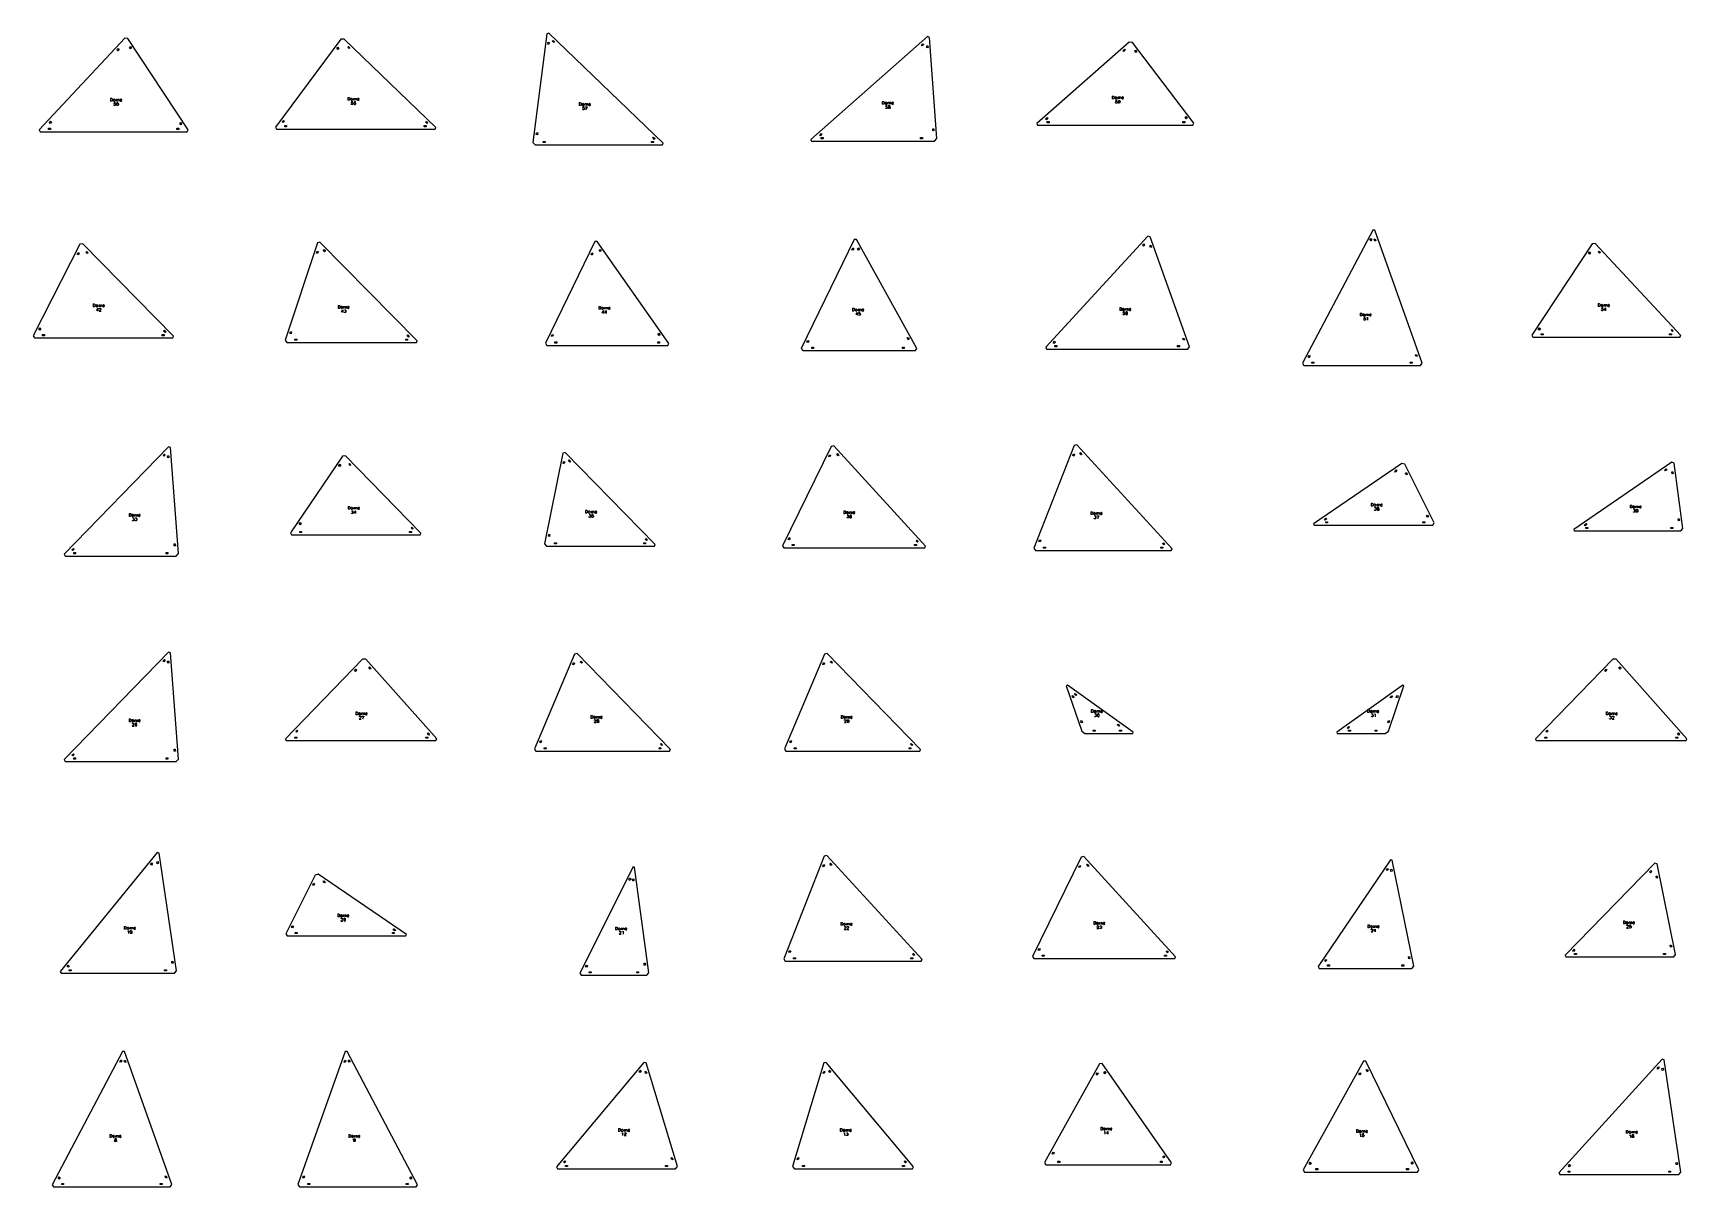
# Model space of a CAD drawing. Header units: metres. Extents: x 125 to 4410, y 56 to 3045.
import ezdxf

# ---------------------------------------------------------------- set-up
doc = ezdxf.new("R2010")
doc.units = ezdxf.units.M
doc.layers.add('dome_cuts', color=1, linetype='Continuous')
doc.layers.add('dome_marks', color=2, linetype='Continuous')

msp = doc.modelspace()

# ---------------------------------------------------------------- linework, layer by layer
at = {"layer": 'dome_cuts'}
for points in [[(1425.7, 2755.5), (1755.7, 2755.5), (1757.5, 2759.9), (1461.3, 3045.3), (1455.9, 3043.4), (1420.2, 2761.8)], [(143, 2789.6), (523.8, 2789.6), (526.6, 2794.9), (370.3, 3031.6), (362.4, 3032.2), (140.9, 2794.2)], [(345.6, 3005.3), (347.8, 3003.3), (344.4, 2999.6), (342.2, 3001.7)], [(379.7, 3006.4), (377.2, 3004.8), (374.4, 3009), (376.9, 3010.6)], [(755.7, 2796.6), (1167, 2796.6), (1168.7, 2801), (931.1, 3029.9), (922.7, 3029.2), (753.1, 2801.7)], [(914.9, 3008.7), (917.3, 3006.9), (914.3, 3002.9), (911.9, 3004.7)], [(945.8, 3007.5), (943.7, 3005.3), (940.1, 3008.8), (942.2, 3010.9)], [(1459.2, 3021.7), (1462.2, 3021.3), (1461.6, 3016.3), (1458.6, 3016.7)], [(1476, 3022.8), (1473.9, 3020.7), (1470.3, 3024.1), (1472.4, 3026.3)], [(2142.2, 2765.5), (2460.8, 2765.5), (2466.7, 2771.8), (2447.9, 3034.1), (2442.7, 3036.3), (2140.6, 2769.7)], [(2430.8, 3017.8), (2432.8, 3015.5), (2429.1, 3012.2), (2427.1, 3014.5)], [(2443.8, 3007.6), (2440.8, 3007.4), (2440.5, 3012.4), (2443.5, 3012.6)], [(2727.5, 2806.9), (3130.4, 2806.9), (3132.9, 2811.9), (2973.4, 3021), (2964.8, 3021.9), (2725.9, 2811.1)], [(2952.9, 3003.4), (2954.9, 3001.1), (2951.1, 2997.8), (2949.2, 3000.1)], [(2984.5, 2996.6), (2982.1, 2994.8), (2979.1, 2998.8), (2981.5, 3000.6)], [(3115.3, 2825.1), (3112.9, 2823.3), (3109.9, 2827.3), (3112.3, 2829.1)], [(164.8, 2795.6), (164.8, 2798.6), (169.8, 2798.6), (169.8, 2795.6)], [(170.4, 2817.1), (172.6, 2815), (169.2, 2811.4), (167, 2813.4)], [(497.6, 2795.6), (497.6, 2798.6), (502.6, 2798.6), (502.6, 2795.6)], [(510, 2809.2), (507.5, 2807.5), (504.7, 2811.7), (507.2, 2813.4)], [(773.6, 2819.1), (776, 2817.3), (773, 2813.3), (770.6, 2815)], [(776.8, 2802.6), (776.8, 2805.6), (781.8, 2805.6), (781.8, 2802.6)], [(1138.5, 2802.6), (1138.5, 2805.6), (1143.5, 2805.6), (1143.5, 2802.6)], [(1147.7, 2812.9), (1145.6, 2810.8), (1142, 2814.3), (1144.1, 2816.4)], [(1429.4, 2787), (1432.4, 2786.6), (1431.8, 2781.7), (1428.8, 2782.1)], [(2459.2, 2792.5), (2456.2, 2792.2), (2455.9, 2797.2), (2458.9, 2797.4)], [(2752.3, 2826.4), (2754.3, 2824.1), (2750.6, 2820.8), (2748.6, 2823.1)], [(2752.5, 2812.9), (2752.5, 2815.9), (2757.5, 2815.9), (2757.5, 2812.9)], [(3104.3, 2812.9), (3104.3, 2815.9), (3109.3, 2815.9), (3109.3, 2812.9)], [(1446.9, 2761.5), (1446.9, 2764.5), (1451.9, 2764.5), (1451.9, 2761.5)], [(1727.2, 2761.5), (1727.2, 2764.5), (1732.2, 2764.5), (1732.2, 2761.5)], [(1736.4, 2771.9), (1734.3, 2769.7), (1730.7, 2773.2), (1732.8, 2775.4)], [(2167, 2785), (2169, 2782.7), (2165.3, 2779.4), (2163.3, 2781.7)], [(2167.2, 2771.5), (2167.2, 2774.5), (2172.2, 2774.5), (2172.2, 2771.5)], [(2424.7, 2771.5), (2424.7, 2774.5), (2429.7, 2774.5), (2429.7, 2771.5)], [(3417.4, 2184.1), (3719.7, 2184.1), (3723.9, 2190.1), (3601.3, 2534.6), (3596.2, 2535), (3414, 2189.8)], [(128.3, 2255.3), (487.1, 2255.3), (489, 2259.8), (253.4, 2499.1), (246.1, 2498), (124.9, 2261)], [(782.3, 2243.3), (1118.1, 2243.3), (1120, 2247.8), (868.3, 2503.5), (861.8, 2502), (778, 2249.3)], [(1456, 2236.2), (1769.5, 2236.2), (1772.2, 2241.4), (1586.9, 2505.7), (1580.4, 2505.2), (1452.4, 2241.9)], [(2119.1, 2222.5), (2411.8, 2222.5), (2415.1, 2228), (2258.5, 2510.3), (2252.6, 2510.1), (2115.5, 2228.2)], [(2248.8, 2488.5), (2251.5, 2487.2), (2249.3, 2482.7), (2246.6, 2484)], [(2265.9, 2484.5), (2263.3, 2483.1), (2260.9, 2487.4), (2263.5, 2488.9)], [(2751.2, 2226.6), (3116.9, 2226.6), (3121.1, 2232.6), (3019.7, 2517.4), (3013.3, 2518.7), (2749.1, 2231.3)], [(3003.4, 2499), (3005.6, 2497), (3002.2, 2493.3), (3000, 2495.4)], [(3022.8, 2490.7), (3020, 2489.7), (3018.3, 2494.4), (3021.1, 2495.4)], [(3591.4, 2513.1), (3594.1, 2511.7), (3591.7, 2507.2), (3589.1, 2508.6)], [(3604.6, 2507.5), (3601.7, 2506.5), (3600.1, 2511.2), (3602.9, 2512.2)], [(4011.4, 2257.5), (4392.2, 2257.5), (4394.3, 2262.1), (4172.8, 2500.1), (4164.9, 2499.5), (4008.6, 2262.8)], [(241.8, 2476.4), (244.4, 2475), (242.2, 2470.6), (239.5, 2472)], [(267.5, 2476.3), (265.3, 2474.2), (261.8, 2477.7), (264, 2479.8)], [(860.9, 2480), (863.7, 2479.1), (862.1, 2474.3), (859.3, 2475.3)], [(882.4, 2480.6), (880.2, 2478.5), (876.7, 2482.1), (878.9, 2484.2)], [(1573, 2476.1), (1575.7, 2474.8), (1573.5, 2470.3), (1570.8, 2471.6)], [(1597, 2480.8), (1594.5, 2479.1), (1591.6, 2483.2), (1594.1, 2484.9)], [(4158.3, 2478.5), (4160.8, 2476.9), (4158, 2472.7), (4155.5, 2474.4)], [(4186.2, 2476.9), (4184, 2474.9), (4180.6, 2478.5), (4182.8, 2480.6)], [(142.1, 2281.5), (144.8, 2280.1), (142.5, 2275.7), (139.8, 2277.1)], [(468.8, 2271.8), (466.7, 2269.6), (463.2, 2273.2), (465.3, 2275.3)], [(791.9, 2272.2), (794.7, 2271.3), (793.2, 2266.5), (790.3, 2267.5)], [(4028, 2281.3), (4030.5, 2279.6), (4027.7, 2275.5), (4025.2, 2277.1)], [(4375, 2274), (4372.8, 2272), (4369.4, 2275.6), (4371.6, 2277.7)], [(149.5, 2261.3), (149.5, 2264.3), (154.5, 2264.3), (154.5, 2261.3)], [(459.4, 2261.3), (459.4, 2264.3), (464.4, 2264.3), (464.4, 2261.3)], [(803.5, 2249.3), (803.5, 2252.3), (808.5, 2252.3), (808.5, 2249.3)], [(1090.4, 2249.3), (1090.4, 2252.3), (1095.4, 2252.3), (1095.4, 2249.3)], [(1099.8, 2259.7), (1097.7, 2257.6), (1094.2, 2261.2), (1096.3, 2263.3)], [(1470.2, 2264.7), (1472.9, 2263.4), (1470.7, 2258.9), (1468, 2260.2)], [(1477.1, 2242.2), (1477.1, 2245.2), (1482.1, 2245.2), (1482.1, 2242.2)], [(1743.3, 2242.2), (1743.3, 2245.2), (1748.3, 2245.2), (1748.3, 2242.2)], [(1749.4, 2263.4), (1746.9, 2261.7), (1744.1, 2265.8), (1746.5, 2267.5)], [(2132.3, 2249.1), (2135, 2247.8), (2132.8, 2243.3), (2130.1, 2244.6)], [(2142.4, 2228.5), (2142.4, 2231.5), (2147.4, 2231.5), (2147.4, 2228.5)], [(2377.4, 2228.5), (2377.4, 2231.5), (2382.4, 2231.5), (2382.4, 2228.5)], [(2394.7, 2252.4), (2392.1, 2250.9), (2389.7, 2255.3), (2392.3, 2256.7)], [(2771.6, 2246.8), (2773.8, 2244.8), (2770.4, 2241.1), (2768.2, 2243.1)], [(2772.8, 2232.6), (2772.8, 2235.6), (2777.8, 2235.6), (2777.8, 2232.6)], [(3090.7, 2232.6), (3090.7, 2235.6), (3095.7, 2235.6), (3095.7, 2232.6)], [(3108.4, 2250.5), (3105.5, 2249.5), (3103.9, 2254.2), (3106.7, 2255.2)], [(4032.6, 2263.5), (4032.6, 2266.5), (4037.6, 2266.5), (4037.6, 2263.5)], [(4365.4, 2263.5), (4365.4, 2266.5), (4370.4, 2266.5), (4370.4, 2263.5)], [(3431.5, 2210.1), (3434.2, 2208.7), (3431.9, 2204.3), (3429.2, 2205.7)], [(3438.6, 2190.1), (3438.6, 2193.1), (3443.6, 2193.1), (3443.6, 2190.1)], [(3693.6, 2190.1), (3693.6, 2193.1), (3698.6, 2193.1), (3698.6, 2190.1)], [(3711.2, 2208), (3708.4, 2207), (3706.7, 2211.7), (3709.5, 2212.8)], [(207.8, 1690.3), (495.5, 1690.3), (501.3, 1696.6), (480.7, 1972), (475.8, 1973.7), (205.8, 1694.8)], [(2070.5, 1711.5), (2435.6, 1711.5), (2437.6, 1716.2), (2199.5, 1975.7), (2192.5, 1974.6), (2066.9, 1717.2)], [(2722, 1704.6), (3074.1, 1704.6), (3076.2, 1709.3), (2829.4, 1978.3), (2822.7, 1977.1), (2717.9, 1710.5)], [(465.4, 1954.3), (467.5, 1952.3), (464, 1948.7), (461.9, 1950.7)], [(476.7, 1945.4), (473.7, 1945.2), (473.3, 1950.2), (476.3, 1950.4)], [(794.6, 1745.3), (1127.9, 1745.3), (1129.9, 1749.9), (934.4, 1949.9), (926.4, 1949.1), (791.8, 1750.6)], [(948.3, 1927), (946.2, 1924.9), (942.7, 1928.4), (944.9, 1930.5)], [(1455, 1715.9), (1734.7, 1715.9), (1736.6, 1720.4), (1503.6, 1958.9), (1497.9, 1957.2), (1449.9, 1722.1)], [(1499.5, 1935.2), (1502.4, 1934.6), (1501.4, 1929.8), (1498.5, 1930.3)], [(1517.5, 1936), (1515.4, 1933.9), (1511.9, 1937.4), (1514.1, 1939.5)], [(2188.6, 1953), (2191.3, 1951.7), (2189.1, 1947.2), (2186.4, 1948.5)], [(2212.8, 1952.3), (2210.6, 1950.3), (2207.2, 1954), (2209.4, 1956)], [(2820.6, 1955.2), (2823.4, 1954.1), (2821.5, 1949.4), (2818.8, 1950.5)], [(2842.6, 1955), (2840.4, 1953), (2837, 1956.6), (2839.2, 1958.7)], [(3444.2, 1770.4), (3752.1, 1770.4), (3755.6, 1776), (3679.4, 1928.1), (3671.3, 1930.2), (3443.1, 1773.9)], [(4118, 1755.7), (4394.6, 1755.7), (4400.1, 1762), (4377.1, 1930.6), (4371, 1933.3), (4116.9, 1759.3)], [(919.5, 1928.3), (921.9, 1926.6), (919.1, 1922.4), (916.7, 1924.1)], [(3657.2, 1913.3), (3658.9, 1910.8), (3654.8, 1908), (3653.1, 1910.5)], [(3685.7, 1902), (3683.1, 1900.7), (3680.8, 1905.2), (3683.5, 1906.5)], [(4356.9, 1916.4), (4358.6, 1913.9), (4354.5, 1911.1), (4352.8, 1913.5)], [(4374.7, 1903.8), (4371.7, 1903.4), (4371, 1908.4), (4374, 1908.8)], [(817, 1777.1), (819.5, 1775.5), (816.7, 1771.3), (814.2, 1773)], [(1109.8, 1761.8), (1107.7, 1759.7), (1104.2, 1763.3), (1106.3, 1765.4)], [(3475.5, 1788.9), (3477.2, 1786.4), (3473.1, 1783.6), (3471.4, 1786.1)], [(3474.4, 1776.4), (3474.4, 1779.4), (3479.4, 1779.4), (3479.4, 1776.4)], [(3726, 1776.4), (3726, 1779.4), (3731, 1779.4), (3731, 1776.4)], [(3740.8, 1792.3), (3738.1, 1790.9), (3735.9, 1795.4), (3738.5, 1796.7)], [(4149.3, 1774.3), (4151, 1771.8), (4146.9, 1769), (4145.2, 1771.4)], [(4148.2, 1761.7), (4148.2, 1764.7), (4153.2, 1764.7), (4153.2, 1761.7)], [(4368.4, 1761.7), (4368.4, 1764.7), (4373.4, 1764.7), (4373.4, 1761.7)], [(4391.3, 1782.2), (4388.3, 1781.7), (4387.6, 1786.7), (4390.6, 1787.1)], [(493.8, 1717.2), (490.8, 1717), (490.4, 1722), (493.4, 1722.2)], [(815.7, 1751.3), (815.7, 1754.3), (820.7, 1754.3), (820.7, 1751.3)], [(1100.4, 1751.3), (1100.4, 1754.3), (1105.4, 1754.3), (1105.4, 1751.3)], [(1461, 1746.6), (1464, 1746), (1463, 1741.1), (1460, 1741.7)], [(1476.2, 1721.9), (1476.2, 1724.9), (1481.2, 1724.9), (1481.2, 1721.9)], [(1707.2, 1721.9), (1707.2, 1724.9), (1712.2, 1724.9), (1712.2, 1721.9)], [(1716.6, 1732.4), (1714.4, 1730.3), (1710.9, 1733.8), (1713.1, 1735.9)], [(2083.8, 1738.1), (2086.5, 1736.8), (2084.3, 1732.3), (2081.6, 1733.6)], [(2091.6, 1717.5), (2091.6, 1720.5), (2096.6, 1720.5), (2096.6, 1717.5)], [(2409, 1717.5), (2409, 1720.5), (2414, 1720.5), (2414, 1717.5)], [(2418.6, 1728.1), (2416.4, 1726), (2413, 1729.7), (2415.2, 1731.7)], [(2733.1, 1732.7), (2735.9, 1731.6), (2734.1, 1726.9), (2731.3, 1728)], [(3057.2, 1721.2), (3055, 1719.1), (3051.6, 1722.8), (3053.8, 1724.9)], [(229.2, 1710.3), (231.3, 1708.2), (227.9, 1704.7), (225.7, 1706.7)], [(230.2, 1696.3), (230.2, 1699.3), (235.2, 1699.3), (235.2, 1696.3)], [(469.3, 1696.3), (469.3, 1699.3), (474.3, 1699.3), (474.3, 1696.3)], [(2743.1, 1710.6), (2743.1, 1713.6), (2748.1, 1713.6), (2748.1, 1710.6)], [(3047.5, 1710.6), (3047.5, 1713.6), (3052.5, 1713.6), (3052.5, 1710.6)], [(207.8, 1158.2), (495.5, 1158.2), (501.3, 1164.5), (480.7, 1439.9), (475.8, 1441.7), (205.8, 1162.8)], [(465.4, 1422.3), (467.5, 1420.2), (464, 1416.6), (461.9, 1418.7)], [(476.7, 1413.3), (473.7, 1413.1), (473.3, 1418.1), (476.3, 1418.3)], [(780.6, 1212.1), (1168.8, 1212.1), (1170.9, 1216.9), (987.4, 1423.2), (978.8, 1423.4), (778.7, 1216.7)], [(1427.9, 1184.8), (1774.3, 1184.8), (1776.2, 1189.4), (1534.5, 1437.5), (1527.6, 1436.2), (1424, 1190.7)], [(1524.9, 1414.3), (1527.7, 1413.2), (1525.7, 1408.6), (1523, 1409.7)], [(1548.5, 1414.5), (1546.3, 1412.4), (1542.8, 1416), (1545, 1418.1)], [(2075.8, 1184.8), (2422.2, 1184.8), (2424.1, 1189.4), (2182.4, 1437.5), (2175.5, 1436.2), (2071.9, 1190.7)], [(2172.8, 1414.3), (2175.6, 1413.2), (2173.6, 1408.6), (2170.9, 1409.7)], [(2196.3, 1414.5), (2194.2, 1412.4), (2190.7, 1416), (2192.9, 1418.1)], [(4020, 1212.1), (4408.2, 1212.1), (4410.3, 1216.9), (4226.8, 1423.2), (4218.2, 1423.4), (4018.1, 1216.7)], [(961.4, 1396.9), (963.6, 1394.8), (960.1, 1391.2), (957.9, 1393.3)], [(1000.3, 1399.7), (998, 1397.7), (994.7, 1401.4), (997, 1403.4)], [(4200.8, 1396.9), (4203, 1394.8), (4199.5, 1391.2), (4197.4, 1393.3)], [(4239.7, 1399.7), (4237.5, 1397.7), (4234.1, 1401.4), (4236.4, 1403.4)], [(2850.6, 1230.4), (2974.5, 1230.4), (2975.7, 1234.1), (2805.1, 1356), (2802, 1353.7), (2842.2, 1236.4)], [(2817.1, 1328), (2820, 1328.9), (2821.6, 1324.2), (2818.7, 1323.2)], [(2829.4, 1331.2), (2827.7, 1328.8), (2823.6, 1331.7), (2825.4, 1334.1)], [(3504.3, 1230.4), (3628.3, 1230.4), (3636.7, 1236.4), (3676.9, 1353.7), (3673.8, 1356), (3503.2, 1234.1)], [(3660.1, 1323.2), (3657.3, 1324.2), (3658.9, 1328.9), (3661.7, 1328)], [(3645.3, 1328.3), (3647.1, 1325.9), (3643, 1323), (3641.3, 1325.4)], [(2839.4, 1263.1), (2842.2, 1264.1), (2843.8, 1259.4), (2841, 1258.4)], [(2940.3, 1252), (2938.6, 1249.6), (2934.5, 1252.5), (2936.2, 1254.9)], [(3534.5, 1249.1), (3536.2, 1246.7), (3532.2, 1243.8), (3530.4, 1246.2)], [(3637.9, 1258.4), (3635, 1259.4), (3636.7, 1264.1), (3639.5, 1263.1)], [(803, 1218.1), (803, 1221.1), (808, 1221.1), (808, 1218.1)], [(809, 1239.4), (811.1, 1237.3), (807.7, 1233.7), (805.5, 1235.8)], [(1142.6, 1218.1), (1142.6, 1221.1), (1147.6, 1221.1), (1147.6, 1218.1)], [(1152.3, 1228.7), (1150.1, 1226.7), (1146.8, 1230.5), (1149, 1232.5)], [(1439.7, 1212.4), (1442.5, 1211.3), (1440.5, 1206.6), (1437.8, 1207.8)], [(1756.2, 1201.3), (1754.1, 1199.2), (1750.6, 1202.8), (1752.7, 1204.9)], [(2087.6, 1212.4), (2090.4, 1211.3), (2088.4, 1206.6), (2085.7, 1207.8)], [(2404.1, 1201.3), (2401.9, 1199.2), (2398.4, 1202.8), (2400.6, 1204.9)], [(2871.7, 1236.4), (2871.7, 1239.4), (2876.7, 1239.4), (2876.7, 1236.4)], [(2940.3, 1236.4), (2940.3, 1239.4), (2945.3, 1239.4), (2945.3, 1236.4)], [(3533.6, 1236.4), (3533.6, 1239.4), (3538.6, 1239.4), (3538.6, 1236.4)], [(3602.1, 1236.4), (3602.1, 1239.4), (3607.1, 1239.4), (3607.1, 1236.4)], [(4042.4, 1218.1), (4042.4, 1221.1), (4047.4, 1221.1), (4047.4, 1218.1)], [(4048.4, 1239.4), (4050.6, 1237.3), (4047.1, 1233.7), (4044.9, 1235.8)], [(4382, 1218.1), (4382, 1221.1), (4387, 1221.1), (4387, 1218.1)], [(4391.8, 1228.7), (4389.5, 1226.7), (4386.2, 1230.5), (4388.4, 1232.5)], [(229.2, 1178.3), (231.3, 1176.2), (227.9, 1172.6), (225.7, 1174.7)], [(230.2, 1164.2), (230.2, 1167.2), (235.2, 1167.2), (235.2, 1164.2)], [(469.3, 1164.2), (469.3, 1167.2), (474.3, 1167.2), (474.3, 1164.2)], [(493.8, 1185.2), (490.8, 1184.9), (490.4, 1189.9), (493.4, 1190.2)], [(1449.1, 1190.8), (1449.1, 1193.8), (1454.1, 1193.8), (1454.1, 1190.8)], [(1746.8, 1190.8), (1746.8, 1193.8), (1751.8, 1193.8), (1751.8, 1190.8)], [(2097, 1190.8), (2097, 1193.8), (2102, 1193.8), (2102, 1190.8)], [(2394.7, 1190.8), (2394.7, 1193.8), (2399.7, 1193.8), (2399.7, 1190.8)], [(197.4, 609.3), (491.4, 609.3), (496.8, 615.6), (451.4, 920.9), (446.4, 922.2), (195, 614.2)], [(2074.1, 640.5), (2426.3, 640.5), (2428.3, 645.2), (2181.5, 914.2), (2174.9, 912.9), (2070.1, 646.4)], [(2718.4, 647.3), (3083.5, 647.3), (3085.5, 652), (2847.4, 911.5), (2840.3, 910.5), (2714.8, 653.1)], [(3457.7, 621.9), (3697.6, 621.9), (3702.7, 628.1), (3646.8, 902.2), (3642, 903.1), (3454.9, 627.1)], [(432.3, 895.4), (434.6, 893.5), (431.4, 889.7), (429.1, 891.5)], [(449.3, 893.8), (446.4, 893.3), (445.6, 898.3), (448.6, 898.7)], [(783.1, 706.2), (1091, 706.2), (1092.1, 709.8), (863.9, 866), (855.8, 863.9), (779.6, 711.9)], [(1544.9, 604.4), (1715, 604.4), (1720.5, 610.6), (1683.1, 884.7), (1679.4, 885.3), (1541.4, 610)], [(2172.7, 891), (2175.5, 889.9), (2173.7, 885.3), (2170.9, 886.4)], [(2194.7, 890.8), (2192.5, 888.8), (2189.1, 892.5), (2191.3, 894.5)], [(2836.5, 888.8), (2839.2, 887.5), (2837, 883), (2834.3, 884.3)], [(2860.7, 888.2), (2858.5, 886.1), (2855.1, 889.8), (2857.3, 891.9)], [(3634.3, 881.1), (3636.8, 879.4), (3634, 875.3), (3631.5, 877)], [(3646.4, 874), (3643.5, 873.4), (3642.5, 878.3), (3645.4, 878.9)], [(4096.3, 651.8), (4376, 651.8), (4381, 658), (4333.1, 893), (4327.4, 894.7), (4094.4, 656.3)], [(4316.9, 875.4), (4319.1, 873.3), (4315.6, 869.7), (4313.4, 871.8)], [(4334.5, 856.4), (4331.5, 855.8), (4330.5, 860.7), (4333.5, 861.3)], [(851.7, 842.4), (854.4, 841), (852.1, 836.5), (849.5, 837.9)], [(882.1, 846.3), (880.4, 843.8), (876.3, 846.7), (878, 849.1)], [(1671.2, 855.6), (1673.9, 854.3), (1671.7, 849.8), (1669, 851.1)], [(1681.9, 849), (1679, 848.6), (1678.3, 853.5), (1681.3, 853.9)], [(796.7, 732.6), (799.3, 731.2), (797.1, 726.8), (794.4, 728.1)], [(804.2, 712.2), (804.2, 715.2), (809.2, 715.2), (809.2, 712.2)], [(1055.8, 712.2), (1055.8, 715.2), (1060.8, 715.2), (1060.8, 712.2)], [(1063.8, 721.9), (1062.1, 719.4), (1058, 722.3), (1059.7, 724.7)], [(2085.2, 668.5), (2088, 667.4), (2086.2, 662.8), (2083.4, 663.9)], [(2095.2, 646.5), (2095.2, 649.5), (2100.2, 649.5), (2100.2, 646.5)], [(2399.6, 646.5), (2399.6, 649.5), (2404.6, 649.5), (2404.6, 646.5)], [(2409.3, 657), (2407.1, 655), (2403.7, 658.7), (2405.9, 660.7)], [(2731.7, 673.9), (2734.4, 672.6), (2732.2, 668.1), (2729.5, 669.4)], [(2739.5, 653.3), (2739.5, 656.3), (2744.5, 656.3), (2744.5, 653.3)], [(3056.9, 653.3), (3056.9, 656.3), (3061.9, 656.3), (3061.9, 653.3)], [(3066.5, 663.9), (3064.3, 661.9), (3060.9, 665.6), (3063.1, 667.6)], [(3474.6, 645.4), (3477.1, 643.7), (3474.2, 639.6), (3471.8, 641.3)], [(3692.6, 647.6), (3689.6, 647), (3688.6, 651.9), (3691.6, 652.5)], [(4117.9, 671.8), (4120.1, 669.7), (4116.6, 666.1), (4114.4, 668.2)], [(4118.8, 657.8), (4118.8, 660.8), (4123.8, 660.8), (4123.8, 657.8)], [(4349.8, 657.8), (4349.8, 660.8), (4354.8, 660.8), (4354.8, 657.8)], [(4370.9, 677.5), (4368, 676.9), (4367, 681.8), (4369.9, 682.4)], [(216.2, 630.7), (218.5, 628.8), (215.4, 624.9), (213, 626.8)], [(218.5, 615.3), (218.5, 618.3), (223.5, 618.3), (223.5, 615.3)], [(465.3, 615.3), (465.3, 618.3), (470.3, 618.3), (470.3, 615.3)], [(487.8, 635.6), (484.8, 635.2), (484.1, 640.1), (487, 640.6)], [(1558.5, 630.7), (1561.2, 629.4), (1558.9, 624.9), (1556.2, 626.3)], [(1566.1, 610.4), (1566.1, 613.4), (1571.1, 613.4), (1571.1, 610.4)], [(1688.9, 610.4), (1688.9, 613.4), (1693.9, 613.4), (1693.9, 610.4)], [(1711.7, 630.8), (1708.7, 630.4), (1708.1, 635.3), (1711, 635.7)], [(3478.9, 627.9), (3478.9, 630.9), (3483.9, 630.9), (3483.9, 627.9)], [(3671.4, 627.9), (3671.4, 630.9), (3676.4, 630.9), (3676.4, 627.9)], [(178, 55.8), (480.3, 55.8), (484.5, 61.8), (361.9, 406.3), (356.8, 406.7), (174.6, 61.5)], [(815.5, 55.8), (1117.8, 55.8), (1121.2, 61.5), (939, 406.7), (933.9, 406.3), (811.3, 61.8)], [(4080.7, 87.7), (4389.4, 87.7), (4394.8, 94), (4351.5, 384.9), (4346.3, 386.5), (4078.7, 92.4)], [(352, 384.7), (354.6, 383.3), (352.3, 378.9), (349.6, 380.3)], [(365.1, 379.2), (362.3, 378.2), (360.6, 382.9), (363.5, 383.9)], [(932.3, 383.9), (935.1, 382.9), (933.5, 378.2), (930.6, 379.2)], [(946.1, 380.3), (943.5, 378.9), (941.2, 383.3), (943.8, 384.7)], [(1483.7, 102.6), (1789.8, 102.6), (1794.3, 108.7), (1713.3, 377.3), (1707.4, 378.5), (1481.4, 107.5)], [(1698.4, 358.4), (1700.7, 356.5), (1697.5, 352.7), (1695.2, 354.6)], [(1715.1, 350.5), (1712.2, 349.7), (1710.8, 354.5), (1713.6, 355.3)], [(2097.5, 102.6), (2403.6, 102.6), (2405.9, 107.5), (2180, 378.5), (2174.1, 377.3), (2093, 108.7)], [(2173.7, 355.3), (2176.6, 354.5), (2175.1, 349.7), (2172.2, 350.5)], [(2192.1, 354.6), (2189.8, 352.7), (2186.6, 356.5), (2188.9, 358.4)], [(2749.2, 113.4), (3072.1, 113.4), (3074.8, 118.6), (2894.8, 375.3), (2888, 375), (2746, 119)], [(2881.9, 351.7), (2884.6, 350.2), (2882.1, 345.8), (2879.5, 347.3)], [(2904.9, 350.5), (2902.4, 348.8), (2899.5, 352.9), (2902, 354.6)], [(3419.2, 94.2), (3711.9, 94.2), (3715.5, 99.9), (3578.4, 381.8), (3572.5, 382), (3415.9, 99.7)], [(3562.6, 351.8), (3565.3, 350.4), (3562.8, 346), (3560.2, 347.5)], [(3584.4, 355.7), (3581.7, 354.4), (3579.5, 358.9), (3582.2, 360.2)], [(4336.5, 366.8), (4338.7, 364.8), (4335.3, 361.1), (4333.1, 363.1)], [(4349.4, 358.1), (4346.4, 357.7), (4345.7, 362.6), (4348.7, 363.1)], [(1782.5, 127.2), (1779.6, 126.4), (1778.1, 131.1), (1781, 132)], [(2106.3, 132), (2109.2, 131.1), (2107.7, 126.4), (2104.9, 127.2)], [(2767.9, 146.2), (2770.5, 144.7), (2768.1, 140.3), (2765.5, 141.8)], [(3057.7, 132.5), (3055.2, 130.8), (3052.4, 134.9), (3054.8, 136.6)], [(1502.8, 123.8), (1505.1, 121.8), (1501.9, 118), (1499.6, 119.9)], [(1504.9, 108.6), (1504.9, 111.6), (1509.9, 111.6), (1509.9, 108.6)], [(1763.6, 108.6), (1763.6, 111.6), (1768.6, 111.6), (1768.6, 108.6)], [(2118.7, 108.6), (2118.7, 111.6), (2123.7, 111.6), (2123.7, 108.6)], [(2377.5, 108.6), (2377.5, 111.6), (2382.5, 111.6), (2382.5, 108.6)], [(2387.7, 119.9), (2385.4, 118), (2382.2, 121.8), (2384.5, 123.8)], [(2780.4, 119.4), (2780.4, 122.4), (2785.4, 122.4), (2785.4, 119.4)], [(3045.9, 119.4), (3045.9, 122.4), (3050.9, 122.4), (3050.9, 119.4)], [(3433.8, 119.7), (3436.4, 118.2), (3434, 113.9), (3431.4, 115.3)], [(3448.6, 100.2), (3448.6, 103.2), (3453.6, 103.2), (3453.6, 100.2)], [(3683.6, 100.2), (3683.6, 103.2), (3688.6, 103.2), (3688.6, 100.2)], [(3700.8, 116.3), (3698.2, 115), (3696, 119.5), (3698.7, 120.8)], [(4102.2, 93.7), (4102.2, 96.7), (4107.2, 96.7), (4107.2, 93.7)], [(4106.4, 114.1), (4108.7, 112), (4105.3, 108.3), (4103.1, 110.4)], [(4363.2, 93.7), (4363.2, 96.7), (4368.2, 96.7), (4368.2, 93.7)], [(4385.7, 114.1), (4382.8, 113.6), (4382, 118.6), (4385, 119)], [(192.1, 81.8), (194.8, 80.4), (192.4, 76), (189.8, 77.4)], [(199.1, 61.8), (199.1, 64.8), (204.1, 64.8), (204.1, 61.8)], [(454.1, 61.8), (454.1, 64.8), (459.1, 64.8), (459.1, 61.8)], [(471.8, 79.7), (468.9, 78.7), (467.3, 83.4), (470.1, 84.4)], [(825.7, 84.4), (828.5, 83.4), (826.8, 78.7), (824, 79.7)], [(836.6, 61.8), (836.6, 64.8), (841.6, 64.8), (841.6, 61.8)], [(1091.6, 61.8), (1091.6, 64.8), (1096.6, 64.8), (1096.6, 61.8)], [(1106, 77.4), (1103.3, 76), (1101, 80.4), (1103.7, 81.8)]]:
    msp.add_lwpolyline(points, close=True, dxfattribs=at)
at = {"layer": 'dome_marks'}
for p, q in [((325.7, 2876.4), (325.7, 2868.9)), ((325.7, 2876.4), (328.2, 2876.4)), ((328.2, 2876.4), (329.2, 2876)), ((329.2, 2876), (330, 2875.3)), ((330, 2875.3), (330.3, 2874.6)), ((330.3, 2874.6), (330.7, 2873.5)), ((330.7, 2871.8), (330.3, 2870.7)), ((330.7, 2873.5), (330.7, 2871.8)), ((333.2, 2872.8), (332.8, 2871.8)), ((332.8, 2871.8), (332.8, 2871)), ((333.9, 2873.5), (333.2, 2872.8)), ((334.6, 2873.9), (333.9, 2873.5)), ((335.7, 2873.9), (334.6, 2873.9)), ((336.4, 2873.5), (335.7, 2873.9)), ((337.1, 2872.8), (336.4, 2873.5)), ((337.5, 2871.8), (337.1, 2872.8)), ((337.5, 2871), (337.5, 2871.8)), ((340, 2873.9), (340, 2868.9)), ((340, 2872.5), (341, 2873.5)), ((341, 2873.5), (341.7, 2873.9)), ((341.7, 2873.9), (342.8, 2873.9)), ((342.8, 2873.9), (343.5, 2873.5)), ((343.5, 2873.5), (343.9, 2872.5)), ((343.9, 2872.5), (345, 2873.5)), ((343.9, 2872.5), (343.9, 2868.9)), ((345, 2873.5), (345.7, 2873.9)), ((345.7, 2873.9), (346.7, 2873.9)), ((346.7, 2873.9), (347.5, 2873.5)), ((347.5, 2873.5), (347.8, 2872.5)), ((347.8, 2872.5), (347.8, 2868.9)), ((350.7, 2872.8), (350.3, 2871.8)), ((350.3, 2871.8), (354.6, 2871.8)), ((350.3, 2871.8), (350.3, 2871)), ((351.4, 2873.5), (350.7, 2872.8)), ((352.1, 2873.9), (351.4, 2873.5)), ((353.2, 2873.9), (352.1, 2873.9)), ((353.9, 2873.5), (353.2, 2873.9)), ((354.2, 2873.2), (353.9, 2873.5)), ((354.6, 2872.5), (354.2, 2873.2)), ((354.6, 2871.8), (354.6, 2872.5)), ((940.5, 2878.7), (940.5, 2871.2)), ((940.5, 2878.7), (943, 2878.7)), ((943, 2878.7), (944.1, 2878.4)), ((944.1, 2871.6), (943, 2871.2)), ((944.1, 2878.4), (944.8, 2877.7)), ((944.8, 2872.3), (944.1, 2871.6)), ((944.8, 2877.7), (945.1, 2877)), ((945.1, 2873), (944.8, 2872.3)), ((945.1, 2877), (945.5, 2875.9)), ((945.5, 2874.1), (945.1, 2873)), ((945.5, 2875.9), (945.5, 2874.1)), ((948, 2875.2), (947.6, 2874.1)), ((947.6, 2874.1), (947.6, 2873.4)), ((947.6, 2873.4), (948, 2872.3)), ((948.7, 2875.9), (948, 2875.2)), ((948, 2872.3), (948.7, 2871.6)), ((949.4, 2876.2), (948.7, 2875.9)), ((948.7, 2871.6), (949.4, 2871.2)), ((950.5, 2876.2), (949.4, 2876.2)), ((951.2, 2875.9), (950.5, 2876.2)), ((950.5, 2871.2), (951.2, 2871.6)), ((951.9, 2875.2), (951.2, 2875.9)), ((951.2, 2871.6), (951.9, 2872.3)), ((952.3, 2874.1), (951.9, 2875.2)), ((951.9, 2872.3), (952.3, 2873.4)), ((952.3, 2873.4), (952.3, 2874.1)), ((954.8, 2876.2), (954.8, 2871.2)), ((954.8, 2874.8), (955.8, 2875.9)), ((955.8, 2875.9), (956.6, 2876.2)), ((956.6, 2876.2), (957.6, 2876.2)), ((957.6, 2876.2), (958.3, 2875.9)), ((958.3, 2875.9), (958.7, 2874.8)), ((958.7, 2874.8), (959.8, 2875.9)), ((958.7, 2874.8), (958.7, 2871.2)), ((959.8, 2875.9), (960.5, 2876.2)), ((960.5, 2876.2), (961.6, 2876.2)), ((961.6, 2876.2), (962.3, 2875.9)), ((962.3, 2875.9), (962.6, 2874.8)), ((962.6, 2874.8), (962.6, 2871.2)), ((965.5, 2875.2), (965.1, 2874.1)), ((965.1, 2874.1), (969.4, 2874.1)), ((965.1, 2874.1), (965.1, 2873.4)), ((965.1, 2873.4), (965.5, 2872.3)), ((966.2, 2875.9), (965.5, 2875.2)), ((965.5, 2872.3), (966.2, 2871.6)), ((966.9, 2876.2), (966.2, 2875.9)), ((966.2, 2871.6), (966.9, 2871.2)), ((968, 2876.2), (966.9, 2876.2)), ((968.7, 2875.9), (968, 2876.2)), ((968, 2871.2), (968.7, 2871.6)), ((969.1, 2875.5), (968.7, 2875.9)), ((968.7, 2871.6), (969.4, 2872.3)), ((969.4, 2874.8), (969.1, 2875.5)), ((969.4, 2874.1), (969.4, 2874.8)), ((2921.1, 2882.2), (2921.1, 2874.7)), ((2921.1, 2882.2), (2923.6, 2882.2)), ((2923.6, 2874.7), (2921.1, 2874.7)), ((2923.6, 2882.2), (2924.7, 2881.8)), ((2924.7, 2875), (2923.6, 2874.7)), ((2924.7, 2881.8), (2925.4, 2881.1)), ((2925.4, 2875.7), (2924.7, 2875)), ((2925.4, 2881.1), (2925.8, 2880.4)), ((2925.8, 2876.5), (2925.4, 2875.7)), ((2925.8, 2880.4), (2926.1, 2879.3)), ((2926.1, 2877.5), (2925.8, 2876.5)), ((2926.1, 2879.3), (2926.1, 2877.5)), ((2928.6, 2878.6), (2928.3, 2877.5)), ((2928.3, 2877.5), (2928.3, 2876.8)), ((2928.3, 2876.8), (2928.6, 2875.7)), ((2929.3, 2879.3), (2928.6, 2878.6)), ((2928.6, 2875.7), (2929.3, 2875)), ((2930, 2879.7), (2929.3, 2879.3)), ((2929.3, 2875), (2930, 2874.7)), ((2931.1, 2879.7), (2930, 2879.7)), ((2930, 2874.7), (2931.1, 2874.7)), ((2931.8, 2879.3), (2931.1, 2879.7)), ((2931.1, 2874.7), (2931.8, 2875)), ((2932.5, 2878.6), (2931.8, 2879.3)), ((2931.8, 2875), (2932.5, 2875.7)), ((2932.9, 2877.5), (2932.5, 2878.6)), ((2932.5, 2875.7), (2932.9, 2876.8)), ((2932.9, 2876.8), (2932.9, 2877.5)), ((2935.4, 2879.7), (2935.4, 2874.7)), ((2935.4, 2878.2), (2936.5, 2879.3)), ((2936.5, 2879.3), (2937.2, 2879.7)), ((2937.2, 2879.7), (2938.3, 2879.7)), ((2938.3, 2879.7), (2939, 2879.3)), ((2939, 2879.3), (2939.3, 2878.2)), ((2939.3, 2878.2), (2940.4, 2879.3)), ((2939.3, 2878.2), (2939.3, 2874.7)), ((2940.4, 2879.3), (2941.1, 2879.7)), ((2941.1, 2879.7), (2942.2, 2879.7)), ((2942.2, 2879.7), (2942.9, 2879.3)), ((2942.9, 2879.3), (2943.3, 2878.2)), ((2943.3, 2878.2), (2943.3, 2874.7)), ((2946.1, 2878.6), (2945.8, 2877.5)), ((2945.8, 2877.5), (2950, 2877.5)), ((2945.8, 2877.5), (2945.8, 2876.8)), ((2945.8, 2876.8), (2946.1, 2875.7)), ((2946.8, 2879.3), (2946.1, 2878.6)), ((2946.1, 2875.7), (2946.8, 2875)), ((2947.5, 2879.7), (2946.8, 2879.3)), ((2946.8, 2875), (2947.5, 2874.7)), ((2948.6, 2879.7), (2947.5, 2879.7)), ((2947.5, 2874.7), (2948.6, 2874.7)), ((2949.3, 2879.3), (2948.6, 2879.7)), ((2948.6, 2874.7), (2949.3, 2875)), ((2949.7, 2879), (2949.3, 2879.3)), ((2949.3, 2875), (2950, 2875.7)), ((2950, 2878.2), (2949.7, 2879)), ((2950, 2877.5), (2950, 2878.2)), ((328.2, 2868.9), (325.7, 2868.9)), ((329.2, 2869.3), (328.2, 2868.9)), ((330, 2870), (329.2, 2869.3)), ((330.3, 2870.7), (330, 2870)), ((332.8, 2871), (333.2, 2870)), ((333.2, 2870), (333.9, 2869.3)), ((333.9, 2869.3), (334.6, 2868.9)), ((334.4, 2858.6), (334.1, 2859.3)), ((334.8, 2865.4), (334.4, 2862.2)), ((334.4, 2862.2), (334.8, 2862.5)), ((334.8, 2858.3), (334.4, 2858.6)), ((334.6, 2868.9), (335.7, 2868.9)), ((338.4, 2865.4), (334.8, 2865.4)), ((334.8, 2862.5), (335.9, 2862.9)), ((335.9, 2857.9), (334.8, 2858.3)), ((335.7, 2868.9), (336.4, 2869.3)), ((335.9, 2862.9), (336.9, 2862.9)), ((336.9, 2857.9), (335.9, 2857.9)), ((336.4, 2869.3), (337.1, 2870)), ((336.9, 2862.9), (338, 2862.5)), ((338, 2858.3), (336.9, 2857.9)), ((337.1, 2870), (337.5, 2871)), ((338, 2862.5), (338.7, 2861.8)), ((338.7, 2859), (338, 2858.3)), ((338.7, 2861.8), (339.1, 2860.8)), ((339.1, 2860), (338.7, 2859)), ((339.1, 2860.8), (339.1, 2860)), ((341.6, 2858.6), (341.2, 2859.3)), ((341.9, 2865.4), (341.6, 2862.2)), ((341.6, 2862.2), (341.9, 2862.5)), ((341.9, 2858.3), (341.6, 2858.6)), ((345.5, 2865.4), (341.9, 2865.4)), ((341.9, 2862.5), (343, 2862.9)), ((343, 2857.9), (341.9, 2858.3)), ((343, 2862.9), (344.1, 2862.9)), ((344.1, 2857.9), (343, 2857.9)), ((344.1, 2862.9), (345.1, 2862.5)), ((345.1, 2858.3), (344.1, 2857.9)), ((345.1, 2862.5), (345.9, 2861.8)), ((345.9, 2859), (345.1, 2858.3)), ((345.9, 2861.8), (346.2, 2860.8)), ((346.2, 2860), (345.9, 2859)), ((346.2, 2860.8), (346.2, 2860)), ((350.3, 2871), (350.7, 2870)), ((350.7, 2870), (351.4, 2869.3)), ((351.4, 2869.3), (352.1, 2868.9)), ((352.1, 2868.9), (353.2, 2868.9)), ((353.2, 2868.9), (353.9, 2869.3)), ((353.9, 2869.3), (354.6, 2870)), ((943, 2871.2), (940.5, 2871.2)), ((949.2, 2861), (948.9, 2861.7)), ((949.6, 2867.7), (949.2, 2864.5)), ((949.2, 2864.5), (949.6, 2864.9)), ((949.6, 2860.6), (949.2, 2861)), ((949.4, 2871.2), (950.5, 2871.2)), ((953.2, 2867.7), (949.6, 2867.7)), ((949.6, 2864.9), (950.7, 2865.2)), ((950.7, 2860.2), (949.6, 2860.6)), ((950.7, 2865.2), (951.7, 2865.2)), ((951.7, 2860.2), (950.7, 2860.2)), ((951.7, 2865.2), (952.8, 2864.9)), ((952.8, 2860.6), (951.7, 2860.2)), ((952.8, 2864.9), (953.5, 2864.2)), ((953.5, 2861.3), (952.8, 2860.6)), ((953.5, 2864.2), (953.9, 2863.1)), ((953.9, 2862.4), (953.5, 2861.3)), ((953.9, 2863.1), (953.9, 2862.4)), ((956.7, 2866.3), (956.4, 2864.5)), ((956.4, 2864.5), (956.4, 2862.7)), ((956.7, 2863.8), (956.4, 2862.7)), ((956.4, 2862.7), (956.7, 2861.3)), ((957.5, 2867.4), (956.7, 2866.3)), ((957.5, 2864.5), (956.7, 2863.8)), ((956.7, 2861.3), (957.5, 2860.6)), ((958.5, 2867.7), (957.5, 2867.4)), ((958.5, 2864.9), (957.5, 2864.5)), ((957.5, 2860.6), (958.5, 2860.2)), ((959.2, 2867.7), (958.5, 2867.7)), ((958.9, 2864.9), (958.5, 2864.9)), ((958.5, 2860.2), (958.9, 2860.2)), ((960, 2864.5), (958.9, 2864.9)), ((958.9, 2860.2), (960, 2860.6)), ((960.3, 2867.4), (959.2, 2867.7)), ((960.7, 2863.8), (960, 2864.5)), ((960, 2860.6), (960.7, 2861.3)), ((960.7, 2866.7), (960.3, 2867.4)), ((961, 2862.7), (960.7, 2863.8)), ((960.7, 2861.3), (961, 2862.4)), ((961, 2862.4), (961, 2862.7)), ((966.9, 2871.2), (968, 2871.2)), ((1540.3, 2865.1), (1540.3, 2857.6)), ((1540.3, 2865.1), (1542.8, 2865.1)), ((1542.8, 2857.6), (1540.3, 2857.6)), ((1542.8, 2865.1), (1543.8, 2864.7)), ((1543.8, 2857.9), (1542.8, 2857.6)), ((1543.8, 2864.7), (1544.5, 2864)), ((1544.5, 2858.6), (1543.8, 2857.9)), ((1544.5, 2864), (1544.9, 2863.3)), ((1544.9, 2859.3), (1544.5, 2858.6)), ((1544.9, 2863.3), (1545.3, 2862.2)), ((1545.3, 2860.4), (1544.9, 2859.3)), ((1545.3, 2862.2), (1545.3, 2860.4)), ((1547.8, 2861.5), (1547.4, 2860.4)), ((1547.4, 2860.4), (1547.4, 2859.7)), ((1547.4, 2859.7), (1547.8, 2858.6)), ((1548.5, 2862.2), (1547.8, 2861.5)), ((1547.8, 2858.6), (1548.5, 2857.9)), ((1549.2, 2862.6), (1548.5, 2862.2)), ((1548.5, 2857.9), (1549.2, 2857.6)), ((1549, 2847.3), (1548.6, 2848)), ((1549.4, 2854.1), (1549, 2850.8)), ((1549, 2850.8), (1549.4, 2851.2)), ((1549.4, 2846.9), (1549, 2847.3)), ((1550.3, 2862.6), (1549.2, 2862.6)), ((1549.2, 2857.6), (1550.3, 2857.6)), ((1552.9, 2854.1), (1549.4, 2854.1)), ((1549.4, 2851.2), (1550.4, 2851.6)), ((1550.4, 2846.6), (1549.4, 2846.9)), ((1551, 2862.2), (1550.3, 2862.6)), ((1550.3, 2857.6), (1551, 2857.9)), ((1550.4, 2851.6), (1551.5, 2851.6)), ((1551.5, 2846.6), (1550.4, 2846.6)), ((1551.7, 2861.5), (1551, 2862.2)), ((1551, 2857.9), (1551.7, 2858.6)), ((1551.5, 2851.6), (1552.6, 2851.2)), ((1552.6, 2846.9), (1551.5, 2846.6)), ((1552, 2860.4), (1551.7, 2861.5)), ((1551.7, 2858.6), (1552, 2859.7)), ((1552, 2859.7), (1552, 2860.4)), ((1552.6, 2851.2), (1553.3, 2850.5)), ((1553.3, 2847.6), (1552.6, 2846.9)), ((1553.3, 2850.5), (1553.6, 2849.4)), ((1553.6, 2848.7), (1553.3, 2847.6)), ((1553.6, 2849.4), (1553.6, 2848.7)), ((1554.5, 2862.6), (1554.5, 2857.6)), ((1554.5, 2861.1), (1555.6, 2862.2)), ((1555.6, 2862.2), (1556.3, 2862.6)), ((1555.8, 2854.1), (1560.8, 2854.1)), ((1556.3, 2862.6), (1557.4, 2862.6)), ((1560.8, 2854.1), (1557.2, 2846.6)), ((1557.4, 2862.6), (1558.1, 2862.2)), ((1558.1, 2862.2), (1558.5, 2861.1)), ((1558.5, 2861.1), (1559.5, 2862.2)), ((1558.5, 2861.1), (1558.5, 2857.6)), ((1559.5, 2862.2), (1560.3, 2862.6)), ((1560.3, 2862.6), (1561.3, 2862.6)), ((1561.3, 2862.6), (1562, 2862.2)), ((1562, 2862.2), (1562.4, 2861.1)), ((1562.4, 2861.1), (1562.4, 2857.6)), ((1565.3, 2861.5), (1564.9, 2860.4)), ((1564.9, 2860.4), (1569.2, 2860.4)), ((1564.9, 2860.4), (1564.9, 2859.7)), ((1564.9, 2859.7), (1565.3, 2858.6)), ((1566, 2862.2), (1565.3, 2861.5)), ((1565.3, 2858.6), (1566, 2857.9)), ((1566.7, 2862.6), (1566, 2862.2)), ((1566, 2857.9), (1566.7, 2857.6)), ((1567.8, 2862.6), (1566.7, 2862.6)), ((1566.7, 2857.6), (1567.8, 2857.6)), ((1568.5, 2862.2), (1567.8, 2862.6)), ((1567.8, 2857.6), (1568.5, 2857.9)), ((1568.8, 2861.8), (1568.5, 2862.2)), ((1568.5, 2857.9), (1569.2, 2858.6)), ((1569.2, 2861.1), (1568.8, 2861.8)), ((1569.2, 2860.4), (1569.2, 2861.1)), ((2325.4, 2868.4), (2325.4, 2860.9)), ((2325.4, 2868.4), (2327.9, 2868.4)), ((2327.9, 2860.9), (2325.4, 2860.9)), ((2327.9, 2868.4), (2329, 2868)), ((2329, 2861.2), (2327.9, 2860.9)), ((2329, 2868), (2329.7, 2867.3)), ((2329.7, 2861.9), (2329, 2861.2)), ((2329.7, 2867.3), (2330, 2866.6)), ((2330, 2862.7), (2329.7, 2861.9)), ((2330, 2866.6), (2330.4, 2865.5)), ((2330.4, 2863.7), (2330, 2862.7)), ((2330.4, 2865.5), (2330.4, 2863.7)), ((2332.9, 2864.8), (2332.5, 2863.7)), ((2332.5, 2863.7), (2332.5, 2863)), ((2332.5, 2863), (2332.9, 2861.9)), ((2333.6, 2865.5), (2332.9, 2864.8)), ((2332.9, 2861.9), (2333.6, 2861.2)), ((2334.3, 2865.9), (2333.6, 2865.5)), ((2333.6, 2861.2), (2334.3, 2860.9)), ((2334.1, 2850.6), (2333.8, 2851.3)), ((2334.5, 2857.4), (2334.1, 2854.2)), ((2334.1, 2854.2), (2334.5, 2854.5)), ((2334.5, 2850.2), (2334.1, 2850.6)), ((2335.4, 2865.9), (2334.3, 2865.9)), ((2334.3, 2860.9), (2335.4, 2860.9)), ((2338.1, 2857.4), (2334.5, 2857.4)), ((2334.5, 2854.5), (2335.6, 2854.9)), ((2335.6, 2849.9), (2334.5, 2850.2)), ((2336.1, 2865.5), (2335.4, 2865.9)), ((2335.4, 2860.9), (2336.1, 2861.2)), ((2335.6, 2854.9), (2336.6, 2854.9)), ((2336.6, 2849.9), (2335.6, 2849.9)), ((2336.8, 2864.8), (2336.1, 2865.5)), ((2336.1, 2861.2), (2336.8, 2861.9)), ((2336.6, 2854.9), (2337.7, 2854.5)), ((2337.7, 2850.2), (2336.6, 2849.9)), ((2337.2, 2863.7), (2336.8, 2864.8)), ((2336.8, 2861.9), (2337.2, 2863)), ((2337.2, 2863), (2337.2, 2863.7)), ((2337.7, 2854.5), (2338.4, 2853.8)), ((2338.4, 2850.9), (2337.7, 2850.2)), ((2338.4, 2853.8), (2338.8, 2852.7)), ((2338.8, 2852), (2338.4, 2850.9)), ((2338.8, 2852.7), (2338.8, 2852)), ((2339.7, 2865.9), (2339.7, 2860.9)), ((2339.7, 2864.4), (2340.7, 2865.5)), ((2340.7, 2865.5), (2341.5, 2865.9)), ((2340.9, 2852.4), (2341.3, 2853.1)), ((2340.9, 2851.3), (2340.9, 2852.4)), ((2341.3, 2850.6), (2340.9, 2851.3)), ((2341.6, 2857), (2341.3, 2856.3)), ((2341.3, 2856.3), (2341.3, 2855.6)), ((2341.3, 2855.6), (2341.6, 2854.9)), ((2341.3, 2853.1), (2342, 2853.8)), ((2341.6, 2850.2), (2341.3, 2850.6)), ((2341.5, 2865.9), (2342.5, 2865.9)), ((2342.7, 2857.4), (2341.6, 2857)), ((2341.6, 2854.9), (2342.3, 2854.5)), ((2342.7, 2849.9), (2341.6, 2850.2)), ((2342, 2853.8), (2343.1, 2854.2)), ((2342.3, 2854.5), (2343.8, 2854.2)), ((2342.5, 2865.9), (2343.2, 2865.5)), ((2344.1, 2857.4), (2342.7, 2857.4)), ((2344.1, 2849.9), (2342.7, 2849.9)), ((2343.1, 2854.2), (2344.5, 2854.5)), ((2343.2, 2865.5), (2343.6, 2864.4)), ((2343.6, 2864.4), (2344.7, 2865.5)), ((2343.6, 2864.4), (2343.6, 2860.9)), ((2343.8, 2854.2), (2344.8, 2853.8)), ((2345.2, 2857), (2344.1, 2857.4)), ((2345.2, 2850.2), (2344.1, 2849.9)), ((2344.5, 2854.5), (2345.2, 2854.9)), ((2344.7, 2865.5), (2345.4, 2865.9)), ((2344.8, 2853.8), (2345.6, 2853.1)), ((2345.6, 2856.3), (2345.2, 2857)), ((2345.2, 2854.9), (2345.6, 2855.6)), ((2345.6, 2850.6), (2345.2, 2850.2)), ((2345.4, 2865.9), (2346.5, 2865.9)), ((2345.6, 2855.6), (2345.6, 2856.3)), ((2345.6, 2853.1), (2345.9, 2852.4)), ((2345.9, 2851.3), (2345.6, 2850.6)), ((2345.9, 2852.4), (2345.9, 2851.3)), ((2346.5, 2865.9), (2347.2, 2865.5)), ((2347.2, 2865.5), (2347.5, 2864.4)), ((2347.5, 2864.4), (2347.5, 2860.9)), ((2350.4, 2864.8), (2350, 2863.7)), ((2350, 2863.7), (2354.3, 2863.7)), ((2350, 2863.7), (2350, 2863)), ((2350, 2863), (2350.4, 2861.9)), ((2351.1, 2865.5), (2350.4, 2864.8)), ((2350.4, 2861.9), (2351.1, 2861.2)), ((2351.8, 2865.9), (2351.1, 2865.5)), ((2351.1, 2861.2), (2351.8, 2860.9)), ((2352.9, 2865.9), (2351.8, 2865.9)), ((2351.8, 2860.9), (2352.9, 2860.9)), ((2353.6, 2865.5), (2352.9, 2865.9)), ((2352.9, 2860.9), (2353.6, 2861.2)), ((2354, 2865.2), (2353.6, 2865.5)), ((2353.6, 2861.2), (2354.3, 2861.9)), ((2354.3, 2864.4), (2354, 2865.2)), ((2354.3, 2863.7), (2354.3, 2864.4)), ((2930, 2864.4), (2929.7, 2865.1)), ((2930.4, 2871.2), (2930, 2868)), ((2930, 2868), (2930.4, 2868.3)), ((2930.4, 2864), (2930, 2864.4)), ((2934, 2871.2), (2930.4, 2871.2)), ((2930.4, 2868.3), (2931.5, 2868.7)), ((2931.5, 2863.7), (2930.4, 2864)), ((2931.5, 2868.7), (2932.5, 2868.7)), ((2932.5, 2863.7), (2931.5, 2863.7)), ((2932.5, 2868.7), (2933.6, 2868.3)), ((2933.6, 2864), (2932.5, 2863.7)), ((2933.6, 2868.3), (2934.3, 2867.6)), ((2934.3, 2864.7), (2933.6, 2864)), ((2934.3, 2867.6), (2934.7, 2866.5)), ((2934.7, 2865.8), (2934.3, 2864.7)), ((2934.7, 2866.5), (2934.7, 2865.8)), ((2936.8, 2869), (2937.2, 2870.1)), ((2936.8, 2868.7), (2936.8, 2869)), ((2937.2, 2867.6), (2936.8, 2868.7)), ((2937.2, 2870.1), (2937.9, 2870.8)), ((2937.9, 2866.9), (2937.2, 2867.6)), ((2937.5, 2864), (2937.2, 2864.7)), ((2938.6, 2863.7), (2937.5, 2864)), ((2937.9, 2870.8), (2939, 2871.2)), ((2939, 2866.5), (2937.9, 2866.9)), ((2939.3, 2863.7), (2938.6, 2863.7)), ((2939, 2871.2), (2939.3, 2871.2)), ((2939.3, 2866.5), (2939, 2866.5)), ((2939.3, 2871.2), (2940.4, 2870.8)), ((2940.4, 2866.9), (2939.3, 2866.5)), ((2940.4, 2864), (2939.3, 2863.7)), ((2940.4, 2870.8), (2941.1, 2870.1)), ((2941.1, 2867.6), (2940.4, 2866.9)), ((2941.1, 2865.1), (2940.4, 2864)), ((2941.1, 2870.1), (2941.5, 2868.7)), ((2941.5, 2868.7), (2941.1, 2867.6)), ((2941.5, 2866.9), (2941.1, 2865.1)), ((2941.5, 2868.7), (2941.5, 2866.9)), ((280.7, 2343.6), (280.7, 2336.1)), ((280.7, 2343.6), (283.2, 2343.6)), ((283.2, 2336.1), (280.7, 2336.1)), ((283.2, 2343.6), (284.3, 2343.2)), ((284.3, 2336.5), (283.2, 2336.1)), ((284.3, 2343.2), (285, 2342.5)), ((285, 2337.2), (284.3, 2336.5)), ((285, 2342.5), (285.4, 2341.8)), ((285.4, 2337.9), (285, 2337.2)), ((285.4, 2341.8), (285.7, 2340.7)), ((285.7, 2339), (285.4, 2337.9)), ((285.7, 2340.7), (285.7, 2339)), ((288.2, 2340), (287.9, 2339)), ((287.9, 2339), (287.9, 2338.2)), ((287.9, 2338.2), (288.2, 2337.2)), ((289, 2340.7), (288.2, 2340)), ((288.2, 2337.2), (289, 2336.5)), ((289.7, 2341.1), (289, 2340.7)), ((289, 2336.5), (289.7, 2336.1)), ((292.7, 2332.6), (289.1, 2327.6)), ((289.1, 2327.6), (294.5, 2327.6)), ((290.7, 2341.1), (289.7, 2341.1)), ((289.7, 2336.1), (290.7, 2336.1)), ((291.5, 2340.7), (290.7, 2341.1)), ((290.7, 2336.1), (291.5, 2336.5)), ((292.2, 2340), (291.5, 2340.7)), ((291.5, 2336.5), (292.2, 2337.2)), ((292.5, 2339), (292.2, 2340)), ((292.2, 2337.2), (292.5, 2338.2)), ((292.5, 2338.2), (292.5, 2339)), ((292.7, 2332.6), (292.7, 2325.1)), ((295, 2341.1), (295, 2336.1)), ((295, 2339.7), (296.1, 2340.7)), ((296.1, 2340.7), (296.8, 2341.1)), ((299.9, 2328.7), (296.3, 2325.1)), ((296.3, 2325.1), (301.3, 2325.1)), ((296.6, 2331.2), (297, 2331.9)), ((296.6, 2330.8), (296.6, 2331.2)), ((296.8, 2341.1), (297.9, 2341.1)), ((297, 2331.9), (297.4, 2332.2)), ((297.4, 2332.2), (298.1, 2332.6)), ((297.9, 2341.1), (298.6, 2340.7)), ((298.1, 2332.6), (299.5, 2332.6)), ((298.6, 2340.7), (299, 2339.7)), ((299, 2339.7), (300, 2340.7)), ((299, 2339.7), (299, 2336.1)), ((299.5, 2332.6), (300.2, 2332.2)), ((300.6, 2329.7), (299.9, 2328.7)), ((300, 2340.7), (300.7, 2341.1)), ((300.2, 2332.2), (300.6, 2331.9)), ((300.6, 2331.9), (300.9, 2331.2)), ((300.9, 2330.5), (300.6, 2329.7)), ((300.7, 2341.1), (301.8, 2341.1)), ((300.9, 2331.2), (300.9, 2330.5)), ((301.8, 2341.1), (302.5, 2340.7)), ((302.5, 2340.7), (302.9, 2339.7)), ((302.9, 2339.7), (302.9, 2336.1)), ((305.7, 2340), (305.4, 2339)), ((305.4, 2339), (309.7, 2339)), ((305.4, 2339), (305.4, 2338.2)), ((305.4, 2338.2), (305.7, 2337.2)), ((306.5, 2340.7), (305.7, 2340)), ((305.7, 2337.2), (306.5, 2336.5)), ((307.2, 2341.1), (306.5, 2340.7)), ((306.5, 2336.5), (307.2, 2336.1)), ((308.2, 2341.1), (307.2, 2341.1)), ((307.2, 2336.1), (308.2, 2336.1)), ((309, 2340.7), (308.2, 2341.1)), ((308.2, 2336.1), (309, 2336.5)), ((309.3, 2340.4), (309, 2340.7)), ((309, 2336.5), (309.7, 2337.2)), ((309.7, 2339.7), (309.3, 2340.4)), ((309.7, 2339), (309.7, 2339.7)), ((915.1, 2339.6), (915.1, 2332.1)), ((915.1, 2339.6), (917.6, 2339.6)), ((917.6, 2332.1), (915.1, 2332.1)), ((917.6, 2339.6), (918.7, 2339.2)), ((918.7, 2332.5), (917.6, 2332.1)), ((918.7, 2339.2), (919.4, 2338.5)), ((919.4, 2333.2), (918.7, 2332.5)), ((919.4, 2338.5), (919.8, 2337.8)), ((919.8, 2333.9), (919.4, 2333.2)), ((919.8, 2337.8), (920.1, 2336.7)), ((920.1, 2335), (919.8, 2333.9)), ((920.1, 2336.7), (920.1, 2335)), ((922.6, 2336), (922.3, 2335)), ((922.3, 2335), (922.3, 2334.2)), ((922.3, 2334.2), (922.6, 2333.2)), ((923.3, 2336.7), (922.6, 2336)), ((922.6, 2333.2), (923.3, 2332.5)), ((924.1, 2337.1), (923.3, 2336.7)), ((923.3, 2332.5), (924.1, 2332.1)), ((927.1, 2328.6), (923.5, 2323.6)), ((923.5, 2323.6), (928.9, 2323.6)), ((925.1, 2337.1), (924.1, 2337.1)), ((924.1, 2332.1), (925.1, 2332.1)), ((925.8, 2336.7), (925.1, 2337.1)), ((925.1, 2332.1), (925.8, 2332.5)), ((926.6, 2336), (925.8, 2336.7)), ((925.8, 2332.5), (926.6, 2333.2)), ((926.9, 2335), (926.6, 2336)), ((926.6, 2333.2), (926.9, 2334.2)), ((926.9, 2334.2), (926.9, 2335)), ((927.1, 2328.6), (927.1, 2321.1)), ((929.4, 2337.1), (929.4, 2332.1)), ((929.4, 2335.7), (930.5, 2336.7)), ((930.5, 2336.7), (931.2, 2337.1)), ((931, 2321.8), (930.7, 2322.5)), ((931.4, 2321.5), (931, 2321.8)), ((931.2, 2337.1), (932.3, 2337.1)), ((931.4, 2328.6), (935.3, 2328.6)), ((932.4, 2321.1), (931.4, 2321.5)), ((932.3, 2337.1), (933, 2336.7)), ((933.5, 2321.1), (932.4, 2321.1)), ((933, 2336.7), (933.3, 2335.7)), ((935.3, 2328.6), (933.2, 2325.7)), ((933.2, 2325.7), (934.2, 2325.7)), ((933.3, 2335.7), (934.4, 2336.7)), ((933.3, 2335.7), (933.3, 2332.1)), ((934.6, 2321.5), (933.5, 2321.1)), ((934.2, 2325.7), (934.9, 2325.4)), ((934.4, 2336.7), (935.1, 2337.1)), ((935.3, 2322.2), (934.6, 2321.5)), ((934.9, 2325.4), (935.3, 2325)), ((935.1, 2337.1), (936.2, 2337.1)), ((935.3, 2325), (935.7, 2324)), ((935.7, 2323.2), (935.3, 2322.2)), ((935.7, 2324), (935.7, 2323.2)), ((936.2, 2337.1), (936.9, 2336.7)), ((936.9, 2336.7), (937.3, 2335.7)), ((937.3, 2335.7), (937.3, 2332.1)), ((940.1, 2336), (939.8, 2335)), ((939.8, 2335), (944.1, 2335)), ((939.8, 2335), (939.8, 2334.2)), ((939.8, 2334.2), (940.1, 2333.2)), ((940.8, 2336.7), (940.1, 2336)), ((940.1, 2333.2), (940.8, 2332.5)), ((941.6, 2337.1), (940.8, 2336.7)), ((940.8, 2332.5), (941.6, 2332.1)), ((942.6, 2337.1), (941.6, 2337.1)), ((941.6, 2332.1), (942.6, 2332.1)), ((943.3, 2336.7), (942.6, 2337.1)), ((942.6, 2332.1), (943.3, 2332.5)), ((943.7, 2336.4), (943.3, 2336.7)), ((943.3, 2332.5), (944.1, 2333.2)), ((944.1, 2335.7), (943.7, 2336.4)), ((944.1, 2335), (944.1, 2335.7)), ((1590.8, 2337.2), (1590.8, 2329.7)), ((1590.8, 2337.2), (1593.3, 2337.2)), ((1593.3, 2329.7), (1590.8, 2329.7)), ((1593.3, 2337.2), (1594.4, 2336.9)), ((1594.4, 2330.1), (1593.3, 2329.7)), ((1594.4, 2336.9), (1595.1, 2336.2)), ((1595.1, 2330.8), (1594.4, 2330.1)), ((1595.1, 2336.2), (1595.5, 2335.4)), ((1595.5, 2331.5), (1595.1, 2330.8)), ((1595.5, 2335.4), (1595.8, 2334.4)), ((1595.8, 2332.6), (1595.5, 2331.5)), ((1595.8, 2334.4), (1595.8, 2332.6)), ((1598.3, 2333.7), (1598, 2332.6)), ((1598, 2332.6), (1598, 2331.9)), ((1598, 2331.9), (1598.3, 2330.8)), ((1599, 2334.4), (1598.3, 2333.7)), ((1598.3, 2330.8), (1599, 2330.1)), ((1599.8, 2334.7), (1599, 2334.4)), ((1599, 2330.1), (1599.8, 2329.7)), ((1602.6, 2326.2), (1599, 2321.2)), ((1599, 2321.2), (1604.4, 2321.2)), ((1600.8, 2334.7), (1599.8, 2334.7)), ((1599.8, 2329.7), (1600.8, 2329.7)), ((1601.5, 2334.4), (1600.8, 2334.7)), ((1600.8, 2329.7), (1601.5, 2330.1)), ((1602.3, 2333.7), (1601.5, 2334.4)), ((1601.5, 2330.1), (1602.3, 2330.8)), ((1602.6, 2332.6), (1602.3, 2333.7)), ((1602.3, 2330.8), (1602.6, 2331.9)), ((1602.6, 2331.9), (1602.6, 2332.6)), ((1602.6, 2326.2), (1602.6, 2318.7)), ((1605.1, 2334.7), (1605.1, 2329.7)), ((1605.1, 2333.3), (1606.2, 2334.4)), ((1606.2, 2334.4), (1606.9, 2334.7)), ((1609.8, 2326.2), (1606.2, 2321.2)), ((1606.2, 2321.2), (1611.5, 2321.2)), ((1606.9, 2334.7), (1608, 2334.7)), ((1608, 2334.7), (1608.7, 2334.4)), ((1608.7, 2334.4), (1609, 2333.3)), ((1609, 2333.3), (1610.1, 2334.4)), ((1609, 2333.3), (1609, 2329.7)), ((1609.8, 2326.2), (1609.8, 2318.7)), ((1610.1, 2334.4), (1610.8, 2334.7)), ((1610.8, 2334.7), (1611.9, 2334.7)), ((1611.9, 2334.7), (1612.6, 2334.4)), ((1612.6, 2334.4), (1613, 2333.3)), ((1613, 2333.3), (1613, 2329.7)), ((1615.8, 2333.7), (1615.5, 2332.6)), ((1615.5, 2332.6), (1619.8, 2332.6)), ((1615.5, 2332.6), (1615.5, 2331.9)), ((1615.5, 2331.9), (1615.8, 2330.8)), ((1616.5, 2334.4), (1615.8, 2333.7)), ((1615.8, 2330.8), (1616.5, 2330.1)), ((1617.3, 2334.7), (1616.5, 2334.4)), ((1616.5, 2330.1), (1617.3, 2329.7)), ((1618.3, 2334.7), (1617.3, 2334.7)), ((1617.3, 2329.7), (1618.3, 2329.7)), ((1619, 2334.4), (1618.3, 2334.7)), ((1618.3, 2329.7), (1619, 2330.1)), ((1619.4, 2334), (1619, 2334.4)), ((1619, 2330.1), (1619.8, 2330.8)), ((1619.8, 2333.3), (1619.4, 2334)), ((1619.8, 2332.6), (1619.8, 2333.3)), ((2248.2, 2332.7), (2248.2, 2325.2)), ((2248.2, 2332.7), (2250.7, 2332.7)), ((2250.7, 2325.2), (2248.2, 2325.2)), ((2250.7, 2332.7), (2251.8, 2332.3)), ((2251.8, 2325.5), (2250.7, 2325.2)), ((2251.8, 2332.3), (2252.5, 2331.6)), ((2252.5, 2326.2), (2251.8, 2325.5)), ((2252.5, 2331.6), (2252.9, 2330.9)), ((2252.9, 2326.9), (2252.5, 2326.2)), ((2252.9, 2330.9), (2253.2, 2329.8)), ((2253.2, 2328), (2252.9, 2326.9)), ((2253.2, 2329.8), (2253.2, 2328)), ((2255.7, 2329.1), (2255.4, 2328)), ((2255.4, 2328), (2255.4, 2327.3)), ((2255.4, 2327.3), (2255.7, 2326.2)), ((2256.4, 2329.8), (2255.7, 2329.1)), ((2255.7, 2326.2), (2256.4, 2325.5)), ((2257.2, 2330.2), (2256.4, 2329.8)), ((2256.4, 2325.5), (2257.2, 2325.2)), ((2260.2, 2321.7), (2256.6, 2316.7)), ((2256.6, 2316.7), (2262, 2316.7)), ((2258.2, 2330.2), (2257.2, 2330.2)), ((2257.2, 2325.2), (2258.2, 2325.2)), ((2258.9, 2329.8), (2258.2, 2330.2)), ((2258.2, 2325.2), (2258.9, 2325.5)), ((2259.7, 2329.1), (2258.9, 2329.8)), ((2258.9, 2325.5), (2259.7, 2326.2)), ((2260, 2328), (2259.7, 2329.1)), ((2259.7, 2326.2), (2260, 2327.3)), ((2260, 2327.3), (2260, 2328)), ((2260.2, 2321.7), (2260.2, 2314.2)), ((2262.5, 2330.2), (2262.5, 2325.2)), ((2262.5, 2328.7), (2263.6, 2329.8)), ((2263.6, 2329.8), (2264.3, 2330.2)), ((2264.1, 2314.9), (2263.8, 2315.6)), ((2264.5, 2321.7), (2264.1, 2318.4)), ((2264.1, 2318.4), (2264.5, 2318.8)), ((2264.5, 2314.5), (2264.1, 2314.9)), ((2264.3, 2330.2), (2265.4, 2330.2)), ((2268, 2321.7), (2264.5, 2321.7)), ((2264.5, 2318.8), (2265.5, 2319.2)), ((2265.5, 2314.2), (2264.5, 2314.5)), ((2265.4, 2330.2), (2266.1, 2329.8)), ((2265.5, 2319.2), (2266.6, 2319.2)), ((2266.6, 2314.2), (2265.5, 2314.2)), ((2266.1, 2329.8), (2266.4, 2328.7)), ((2266.4, 2328.7), (2267.5, 2329.8)), ((2266.4, 2328.7), (2266.4, 2325.2)), ((2266.6, 2319.2), (2267.7, 2318.8)), ((2267.7, 2314.5), (2266.6, 2314.2)), ((2267.5, 2329.8), (2268.2, 2330.2)), ((2267.7, 2318.8), (2268.4, 2318.1)), ((2268.4, 2315.2), (2267.7, 2314.5)), ((2268.2, 2330.2), (2269.3, 2330.2)), ((2268.4, 2318.1), (2268.8, 2317)), ((2268.8, 2316.3), (2268.4, 2315.2)), ((2268.8, 2317), (2268.8, 2316.3)), ((2269.3, 2330.2), (2270, 2329.8)), ((2270, 2329.8), (2270.4, 2328.7)), ((2270.4, 2328.7), (2270.4, 2325.2)), ((2273.2, 2329.1), (2272.9, 2328)), ((2272.9, 2328), (2277.2, 2328)), ((2272.9, 2328), (2272.9, 2327.3)), ((2272.9, 2327.3), (2273.2, 2326.2)), ((2273.9, 2329.8), (2273.2, 2329.1)), ((2273.2, 2326.2), (2273.9, 2325.5)), ((2274.7, 2330.2), (2273.9, 2329.8)), ((2273.9, 2325.5), (2274.7, 2325.2)), ((2275.7, 2330.2), (2274.7, 2330.2)), ((2274.7, 2325.2), (2275.7, 2325.2)), ((2276.4, 2329.8), (2275.7, 2330.2)), ((2275.7, 2325.2), (2276.4, 2325.5)), ((2276.8, 2329.4), (2276.4, 2329.8)), ((2276.4, 2325.5), (2277.2, 2326.2)), ((2277.2, 2328.7), (2276.8, 2329.4)), ((2277.2, 2328), (2277.2, 2328.7)), ((2940.6, 2334), (2940.6, 2326.5)), ((2940.6, 2334), (2943.1, 2334)), ((2943.1, 2326.5), (2940.6, 2326.5)), ((2943.1, 2334), (2944.2, 2333.7)), ((2944.2, 2326.9), (2943.1, 2326.5)), ((2944.2, 2333.7), (2944.9, 2333)), ((2944.9, 2327.6), (2944.2, 2326.9)), ((2944.9, 2333), (2945.2, 2332.2)), ((2945.2, 2328.3), (2944.9, 2327.6)), ((2945.2, 2332.2), (2945.6, 2331.2)), ((2945.6, 2329.4), (2945.2, 2328.3)), ((2945.6, 2331.2), (2945.6, 2329.4)), ((2948.1, 2330.5), (2947.7, 2329.4)), ((2947.7, 2329.4), (2947.7, 2328.7)), ((2947.7, 2328.7), (2948.1, 2327.6)), ((2948.8, 2331.2), (2948.1, 2330.5)), ((2948.1, 2327.6), (2948.8, 2326.9)), ((2949.5, 2331.5), (2948.8, 2331.2)), ((2948.8, 2326.9), (2949.5, 2326.5)), ((2949.4, 2316.2), (2949, 2317)), ((2949.7, 2323), (2949.4, 2319.8)), ((2949.4, 2319.8), (2949.7, 2320.2)), ((2949.7, 2315.9), (2949.4, 2316.2)), ((2950.6, 2331.5), (2949.5, 2331.5)), ((2949.5, 2326.5), (2950.6, 2326.5)), ((2953.3, 2323), (2949.7, 2323)), ((2949.7, 2320.2), (2950.8, 2320.5)), ((2950.8, 2315.5), (2949.7, 2315.9)), ((2951.3, 2331.2), (2950.6, 2331.5)), ((2950.6, 2326.5), (2951.3, 2326.9)), ((2950.8, 2320.5), (2951.9, 2320.5)), ((2951.9, 2315.5), (2950.8, 2315.5)), ((2952, 2330.5), (2951.3, 2331.2)), ((2951.3, 2326.9), (2952, 2327.6)), ((2951.9, 2320.5), (2952.9, 2320.2)), ((2952.9, 2315.9), (2951.9, 2315.5)), ((2952.4, 2329.4), (2952, 2330.5)), ((2952, 2327.6), (2952.4, 2328.7)), ((2952.4, 2328.7), (2952.4, 2329.4)), ((2952.9, 2320.2), (2953.6, 2319.5)), ((2953.6, 2316.6), (2952.9, 2315.9)), ((2953.6, 2319.5), (2954, 2318.4)), ((2954, 2317.7), (2953.6, 2316.6)), ((2954, 2318.4), (2954, 2317.7)), ((2954.9, 2331.5), (2954.9, 2326.5)), ((2954.9, 2330.1), (2956, 2331.2)), ((2956, 2331.2), (2956.7, 2331.5)), ((2956.5, 2321.6), (2956.1, 2319.8)), ((2956.1, 2319.8), (2956.1, 2318.7)), ((2956.1, 2318.7), (2956.5, 2317)), ((2957.2, 2322.7), (2956.5, 2321.6)), ((2956.5, 2317), (2957.2, 2315.9)), ((2956.7, 2331.5), (2957.7, 2331.5)), ((2958.3, 2323), (2957.2, 2322.7)), ((2957.2, 2315.9), (2958.3, 2315.5)), ((2957.7, 2331.5), (2958.5, 2331.2)), ((2959, 2323), (2958.3, 2323)), ((2958.3, 2315.5), (2959, 2315.5)), ((2958.5, 2331.2), (2958.8, 2330.1)), ((2958.8, 2330.1), (2959.9, 2331.2)), ((2958.8, 2330.1), (2958.8, 2326.5)), ((2960.1, 2322.7), (2959, 2323)), ((2959, 2315.5), (2960.1, 2315.9)), ((2959.9, 2331.2), (2960.6, 2331.5)), ((2960.8, 2321.6), (2960.1, 2322.7)), ((2960.1, 2315.9), (2960.8, 2317)), ((2960.6, 2331.5), (2961.7, 2331.5)), ((2961.1, 2319.8), (2960.8, 2321.6)), ((2960.8, 2317), (2961.1, 2318.7)), ((2961.1, 2318.7), (2961.1, 2319.8)), ((2961.7, 2331.5), (2962.4, 2331.2)), ((2962.4, 2331.2), (2962.7, 2330.1)), ((2962.7, 2330.1), (2962.7, 2326.5)), ((2965.6, 2330.5), (2965.2, 2329.4)), ((2965.2, 2329.4), (2969.5, 2329.4)), ((2965.2, 2329.4), (2965.2, 2328.7)), ((2965.2, 2328.7), (2965.6, 2327.6)), ((2966.3, 2331.2), (2965.6, 2330.5)), ((2965.6, 2327.6), (2966.3, 2326.9)), ((2967, 2331.5), (2966.3, 2331.2)), ((2966.3, 2326.9), (2967, 2326.5)), ((2968.1, 2331.5), (2967, 2331.5)), ((2967, 2326.5), (2968.1, 2326.5)), ((2968.8, 2331.2), (2968.1, 2331.5)), ((2968.1, 2326.5), (2968.8, 2326.9)), ((2969.2, 2330.8), (2968.8, 2331.2)), ((2968.8, 2326.9), (2969.5, 2327.6)), ((2969.5, 2330.1), (2969.2, 2330.8)), ((2969.5, 2329.4), (2969.5, 2330.1)), ((3563.4, 2319.9), (3563.4, 2312.4)), ((3563.4, 2319.9), (3565.9, 2319.9)), ((3565.9, 2319.9), (3567, 2319.5)), ((3567, 2319.5), (3567.7, 2318.8)), ((3567.7, 2318.8), (3568, 2318.1)), ((3568, 2314.2), (3567.7, 2313.5)), ((3568, 2318.1), (3568.4, 2317)), ((3568.4, 2315.2), (3568, 2314.2)), ((3568.4, 2317), (3568.4, 2315.2)), ((3570.9, 2316.3), (3570.5, 2315.2)), ((3570.5, 2315.2), (3570.5, 2314.5)), ((3570.5, 2314.5), (3570.9, 2313.5)), ((3571.6, 2317), (3570.9, 2316.3)), ((3572.3, 2317.4), (3571.6, 2317)), ((3573.4, 2317.4), (3572.3, 2317.4)), ((3574.1, 2317), (3573.4, 2317.4)), ((3574.8, 2316.3), (3574.1, 2317)), ((3575.2, 2315.2), (3574.8, 2316.3)), ((3574.8, 2313.5), (3575.2, 2314.5)), ((3575.2, 2314.5), (3575.2, 2315.2)), ((3577.7, 2317.4), (3577.7, 2312.4)), ((3577.7, 2316), (3578.8, 2317)), ((3578.8, 2317), (3579.5, 2317.4)), ((3579.5, 2317.4), (3580.5, 2317.4)), ((3580.5, 2317.4), (3581.3, 2317)), ((3581.3, 2317), (3581.6, 2316)), ((3581.6, 2316), (3582.7, 2317)), ((3581.6, 2316), (3581.6, 2312.4)), ((3582.7, 2317), (3583.4, 2317.4)), ((3583.4, 2317.4), (3584.5, 2317.4)), ((3584.5, 2317.4), (3585.2, 2317)), ((3585.2, 2317), (3585.5, 2316)), ((3585.5, 2316), (3585.5, 2312.4)), ((3588.4, 2316.3), (3588, 2315.2)), ((3588, 2315.2), (3592.3, 2315.2)), ((3588, 2315.2), (3588, 2314.5)), ((3588, 2314.5), (3588.4, 2313.5)), ((3589.1, 2317), (3588.4, 2316.3)), ((3589.8, 2317.4), (3589.1, 2317)), ((3590.9, 2317.4), (3589.8, 2317.4)), ((3591.6, 2317), (3590.9, 2317.4)), ((3592, 2316.7), (3591.6, 2317)), ((3592.3, 2316), (3592, 2316.7)), ((3592.3, 2315.2), (3592.3, 2316)), ((4180.6, 2344.3), (4180.6, 2336.8)), ((4180.6, 2344.3), (4183.1, 2344.3)), ((4183.1, 2336.8), (4180.6, 2336.8)), ((4183.1, 2344.3), (4184.2, 2344)), ((4184.2, 2337.2), (4183.1, 2336.8)), ((4184.2, 2344), (4184.9, 2343.3)), ((4184.9, 2337.9), (4184.2, 2337.2)), ((4184.9, 2343.3), (4185.2, 2342.5)), ((4185.2, 2338.6), (4184.9, 2337.9)), ((4185.2, 2342.5), (4185.6, 2341.5)), ((4185.6, 2339.7), (4185.2, 2338.6)), ((4185.6, 2341.5), (4185.6, 2339.7)), ((4188.1, 2340.8), (4187.7, 2339.7)), ((4187.7, 2339.7), (4187.7, 2339)), ((4187.7, 2339), (4188.1, 2337.9)), ((4188.8, 2341.5), (4188.1, 2340.8)), ((4188.1, 2337.9), (4188.8, 2337.2)), ((4189.5, 2341.8), (4188.8, 2341.5)), ((4188.8, 2337.2), (4189.5, 2336.8)), ((4189.2, 2326.5), (4188.8, 2327.3)), ((4189.5, 2333.3), (4189.2, 2330.1)), ((4189.2, 2330.1), (4189.5, 2330.5)), ((4189.5, 2326.2), (4189.2, 2326.5)), ((4190.6, 2341.8), (4189.5, 2341.8)), ((4189.5, 2336.8), (4190.6, 2336.8)), ((4193.1, 2333.3), (4189.5, 2333.3)), ((4189.5, 2330.5), (4190.6, 2330.8)), ((4190.6, 2325.8), (4189.5, 2326.2)), ((4191.3, 2341.5), (4190.6, 2341.8)), ((4190.6, 2336.8), (4191.3, 2337.2)), ((4190.6, 2330.8), (4191.7, 2330.8)), ((4191.7, 2325.8), (4190.6, 2325.8)), ((4192, 2340.8), (4191.3, 2341.5)), ((4191.3, 2337.2), (4192, 2337.9)), ((4191.7, 2330.8), (4192.7, 2330.5)), ((4192.7, 2326.2), (4191.7, 2325.8)), ((4192.4, 2339.7), (4192, 2340.8)), ((4192, 2337.9), (4192.4, 2339)), ((4192.4, 2339), (4192.4, 2339.7)), ((4192.7, 2330.5), (4193.5, 2329.8)), ((4193.5, 2326.9), (4192.7, 2326.2)), ((4193.5, 2329.8), (4193.8, 2328.7)), ((4193.8, 2328), (4193.5, 2326.9)), ((4193.8, 2328.7), (4193.8, 2328)), ((4194.9, 2341.8), (4194.9, 2336.8)), ((4194.9, 2340.4), (4196, 2341.5)), ((4196, 2341.5), (4196.7, 2341.8)), ((4199.5, 2333.3), (4196, 2328.3)), ((4196, 2328.3), (4201.3, 2328.3)), ((4196.7, 2341.8), (4197.7, 2341.8)), ((4197.7, 2341.8), (4198.5, 2341.5)), ((4198.5, 2341.5), (4198.8, 2340.4)), ((4198.8, 2340.4), (4199.9, 2341.5)), ((4198.8, 2340.4), (4198.8, 2336.8)), ((4199.5, 2333.3), (4199.5, 2325.8)), ((4199.9, 2341.5), (4200.6, 2341.8)), ((4200.6, 2341.8), (4201.7, 2341.8)), ((4201.7, 2341.8), (4202.4, 2341.5)), ((4202.4, 2341.5), (4202.7, 2340.4)), ((4202.7, 2340.4), (4202.7, 2336.8)), ((4205.6, 2340.8), (4205.2, 2339.7)), ((4205.2, 2339.7), (4209.5, 2339.7)), ((4205.2, 2339.7), (4205.2, 2339)), ((4205.2, 2339), (4205.6, 2337.9)), ((4206.3, 2341.5), (4205.6, 2340.8)), ((4205.6, 2337.9), (4206.3, 2337.2)), ((4207, 2341.8), (4206.3, 2341.5)), ((4206.3, 2337.2), (4207, 2336.8)), ((4208.1, 2341.8), (4207, 2341.8)), ((4207, 2336.8), (4208.1, 2336.8)), ((4208.8, 2341.5), (4208.1, 2341.8)), ((4208.1, 2336.8), (4208.8, 2337.2)), ((4209.2, 2341.1), (4208.8, 2341.5)), ((4208.8, 2337.2), (4209.5, 2337.9)), ((4209.5, 2340.4), (4209.2, 2341.1)), ((4209.5, 2339.7), (4209.5, 2340.4)), ((3565.9, 2312.4), (3563.4, 2312.4)), ((3567, 2312.7), (3565.9, 2312.4)), ((3567.7, 2313.5), (3567, 2312.7)), ((3570.9, 2313.5), (3571.6, 2312.7)), ((3571.6, 2312.7), (3572.3, 2312.4)), ((3572.3, 2312.4), (3573.4, 2312.4)), ((3573.2, 2302.1), (3572.9, 2302.8)), ((3573.6, 2308.9), (3573.2, 2305.7)), ((3573.2, 2305.7), (3573.6, 2306)), ((3573.6, 2301.7), (3573.2, 2302.1)), ((3573.4, 2312.4), (3574.1, 2312.7)), ((3577.2, 2308.9), (3573.6, 2308.9)), ((3573.6, 2306), (3574.7, 2306.4)), ((3574.7, 2301.4), (3573.6, 2301.7)), ((3574.1, 2312.7), (3574.8, 2313.5)), ((3574.7, 2306.4), (3575.7, 2306.4)), ((3575.7, 2301.4), (3574.7, 2301.4)), ((3575.7, 2306.4), (3576.8, 2306)), ((3576.8, 2301.7), (3575.7, 2301.4)), ((3576.8, 2306), (3577.5, 2305.3)), ((3577.5, 2302.5), (3576.8, 2301.7)), ((3577.5, 2305.3), (3577.9, 2304.2)), ((3577.9, 2303.5), (3577.5, 2302.5)), ((3577.9, 2304.2), (3577.9, 2303.5)), ((3581.1, 2307.5), (3581.8, 2307.8)), ((3581.8, 2307.8), (3582.9, 2308.9)), ((3582.9, 2308.9), (3582.9, 2301.4)), ((3588.4, 2313.5), (3589.1, 2312.7)), ((3589.1, 2312.7), (3589.8, 2312.4)), ((3589.8, 2312.4), (3590.9, 2312.4)), ((3590.9, 2312.4), (3591.6, 2312.7)), ((3591.6, 2312.7), (3592.3, 2313.5)), ((373.5, 1800.5), (373.5, 1793)), ((373.5, 1800.5), (376, 1800.5)), ((376, 1800.5), (377.1, 1800.2)), ((377.1, 1800.2), (377.8, 1799.5)), ((941.4, 1818.9), (941.4, 1811.4)), ((941.4, 1818.9), (943.9, 1818.9)), ((943.9, 1811.4), (941.4, 1811.4)), ((943.9, 1818.9), (944.9, 1818.5)), ((944.9, 1811.8), (943.9, 1811.4)), ((944.9, 1818.5), (945.7, 1817.8)), ((945.7, 1812.5), (944.9, 1811.8)), ((945.7, 1817.8), (946, 1817.1)), ((946, 1813.2), (945.7, 1812.5)), ((946, 1817.1), (946.4, 1816)), ((946.4, 1814.3), (946, 1813.2)), ((946.4, 1816), (946.4, 1814.3)), ((948.9, 1815.3), (948.5, 1814.3)), ((948.5, 1814.3), (948.5, 1813.5)), ((948.5, 1813.5), (948.9, 1812.5)), ((949.6, 1816), (948.9, 1815.3)), ((948.9, 1812.5), (949.6, 1811.8)), ((950.3, 1816.4), (949.6, 1816)), ((949.6, 1811.8), (950.3, 1811.4)), ((949.9, 1801.1), (949.6, 1801.8)), ((950.3, 1800.8), (949.9, 1801.1)), ((951.4, 1816.4), (950.3, 1816.4)), ((950.3, 1811.4), (951.4, 1811.4)), ((950.3, 1807.9), (954.2, 1807.9)), ((951.4, 1800.4), (950.3, 1800.8)), ((952.1, 1816), (951.4, 1816.4)), ((951.4, 1811.4), (952.1, 1811.8)), ((952.4, 1800.4), (951.4, 1800.4)), ((952.8, 1815.3), (952.1, 1816)), ((952.1, 1811.8), (952.8, 1812.5)), ((954.2, 1807.9), (952.1, 1805)), ((952.1, 1805), (953.2, 1805)), ((953.5, 1800.8), (952.4, 1800.4)), ((953.2, 1814.3), (952.8, 1815.3)), ((952.8, 1812.5), (953.2, 1813.5)), ((953.2, 1813.5), (953.2, 1814.3)), ((953.2, 1805), (953.9, 1804.7)), ((954.2, 1801.5), (953.5, 1800.8)), ((953.9, 1804.7), (954.2, 1804.3)), ((954.2, 1804.3), (954.6, 1803.3)), ((954.6, 1802.5), (954.2, 1801.5)), ((954.6, 1803.3), (954.6, 1802.5)), ((955.7, 1816.4), (955.7, 1811.4)), ((955.7, 1815), (956.7, 1816)), ((956.7, 1816), (957.4, 1816.4)), ((960.3, 1807.9), (956.7, 1802.9)), ((956.7, 1802.9), (962.1, 1802.9)), ((957.4, 1816.4), (958.5, 1816.4)), ((958.5, 1816.4), (959.2, 1816)), ((959.2, 1816), (959.6, 1815)), ((959.6, 1815), (960.7, 1816)), ((959.6, 1815), (959.6, 1811.4)), ((960.3, 1807.9), (960.3, 1800.4)), ((960.7, 1816), (961.4, 1816.4)), ((961.4, 1816.4), (962.4, 1816.4)), ((962.4, 1816.4), (963.2, 1816)), ((963.2, 1816), (963.5, 1815)), ((963.5, 1815), (963.5, 1811.4)), ((966.4, 1815.3), (966, 1814.3)), ((966, 1814.3), (970.3, 1814.3)), ((966, 1814.3), (966, 1813.5)), ((966, 1813.5), (966.4, 1812.5)), ((967.1, 1816), (966.4, 1815.3)), ((966.4, 1812.5), (967.1, 1811.8)), ((967.8, 1816.4), (967.1, 1816)), ((967.1, 1811.8), (967.8, 1811.4)), ((968.9, 1816.4), (967.8, 1816.4)), ((967.8, 1811.4), (968.9, 1811.4)), ((969.6, 1816), (968.9, 1816.4)), ((968.9, 1811.4), (969.6, 1811.8)), ((969.9, 1815.7), (969.6, 1816)), ((969.6, 1811.8), (970.3, 1812.5)), ((970.3, 1815), (969.9, 1815.7)), ((970.3, 1814.3), (970.3, 1815)), ((1556.4, 1809.1), (1556.4, 1801.6)), ((1556.4, 1809.1), (1558.9, 1809.1)), ((1558.9, 1801.6), (1556.4, 1801.6)), ((1558.9, 1809.1), (1559.9, 1808.7)), ((1559.9, 1801.9), (1558.9, 1801.6)), ((1559.9, 1808.7), (1560.7, 1808)), ((1560.7, 1802.7), (1559.9, 1801.9)), ((1560.7, 1808), (1561, 1807.3)), ((1561, 1803.4), (1560.7, 1802.7)), ((1561, 1807.3), (1561.4, 1806.2)), ((1561.4, 1804.4), (1561, 1803.4)), ((1561.4, 1806.2), (1561.4, 1804.4)), ((1563.9, 1805.5), (1563.5, 1804.4)), ((1563.5, 1804.4), (1563.5, 1803.7)), ((1563.5, 1803.7), (1563.9, 1802.7)), ((1564.6, 1806.2), (1563.9, 1805.5)), ((1563.9, 1802.7), (1564.6, 1801.9)), ((1565.3, 1806.6), (1564.6, 1806.2)), ((1564.6, 1801.9), (1565.3, 1801.6)), ((1566.4, 1806.6), (1565.3, 1806.6)), ((1565.3, 1801.6), (1566.4, 1801.6)), ((1567.1, 1806.2), (1566.4, 1806.6)), ((1566.4, 1801.6), (1567.1, 1801.9)), ((1567.8, 1805.5), (1567.1, 1806.2)), ((1567.1, 1801.9), (1567.8, 1802.7)), ((1568.2, 1804.4), (1567.8, 1805.5)), ((1567.8, 1802.7), (1568.2, 1803.7)), ((1568.2, 1803.7), (1568.2, 1804.4)), ((1570.7, 1806.6), (1570.7, 1801.6)), ((1570.7, 1805.2), (1571.7, 1806.2)), ((1571.7, 1806.2), (1572.4, 1806.6)), ((1572.4, 1806.6), (1573.5, 1806.6)), ((1573.5, 1806.6), (1574.2, 1806.2)), ((1574.2, 1806.2), (1574.6, 1805.2)), ((1574.6, 1805.2), (1575.7, 1806.2)), ((1574.6, 1805.2), (1574.6, 1801.6)), ((1575.7, 1806.2), (1576.4, 1806.6)), ((1576.4, 1806.6), (1577.4, 1806.6)), ((1577.4, 1806.6), (1578.2, 1806.2)), ((1578.2, 1806.2), (1578.5, 1805.2)), ((1578.5, 1805.2), (1578.5, 1801.6)), ((1581.4, 1805.5), (1581, 1804.4)), ((1581, 1804.4), (1585.3, 1804.4)), ((1581, 1804.4), (1581, 1803.7)), ((1581, 1803.7), (1581.4, 1802.7)), ((1582.1, 1806.2), (1581.4, 1805.5)), ((1581.4, 1802.7), (1582.1, 1801.9)), ((1582.8, 1806.6), (1582.1, 1806.2)), ((1582.1, 1801.9), (1582.8, 1801.6)), ((1583.9, 1806.6), (1582.8, 1806.6)), ((1582.8, 1801.6), (1583.9, 1801.6)), ((1584.6, 1806.2), (1583.9, 1806.6)), ((1583.9, 1801.6), (1584.6, 1801.9)), ((1584.9, 1805.9), (1584.6, 1806.2)), ((1584.6, 1801.9), (1585.3, 1802.7)), ((1585.3, 1805.2), (1584.9, 1805.9)), ((1585.3, 1804.4), (1585.3, 1805.2)), ((2225.3, 1807.6), (2225.3, 1800.1)), ((2225.3, 1807.6), (2227.8, 1807.6)), ((2227.8, 1800.1), (2225.3, 1800.1)), ((2227.8, 1807.6), (2228.9, 1807.3)), ((2228.9, 1800.5), (2227.8, 1800.1)), ((2228.9, 1807.3), (2229.6, 1806.5)), ((2229.6, 1801.2), (2228.9, 1800.5)), ((2229.6, 1806.5), (2230, 1805.8)), ((2230, 1801.9), (2229.6, 1801.2)), ((2230, 1805.8), (2230.3, 1804.8)), ((2230.3, 1803), (2230, 1801.9)), ((2230.3, 1804.8), (2230.3, 1803)), ((2232.8, 1804), (2232.5, 1803)), ((2232.5, 1803), (2232.5, 1802.3)), ((2232.5, 1802.3), (2232.8, 1801.2)), ((2233.6, 1804.8), (2232.8, 1804)), ((2232.8, 1801.2), (2233.6, 1800.5)), ((2234.3, 1805.1), (2233.6, 1804.8)), ((2233.6, 1800.5), (2234.3, 1800.1)), ((2235.3, 1805.1), (2234.3, 1805.1)), ((2234.3, 1800.1), (2235.3, 1800.1)), ((2236.1, 1804.8), (2235.3, 1805.1)), ((2235.3, 1800.1), (2236.1, 1800.5)), ((2236.8, 1804), (2236.1, 1804.8)), ((2236.1, 1800.5), (2236.8, 1801.2)), ((2237.1, 1803), (2236.8, 1804)), ((2236.8, 1801.2), (2237.1, 1802.3)), ((2237.1, 1802.3), (2237.1, 1803)), ((2239.6, 1805.1), (2239.6, 1800.1)), ((2239.6, 1803.7), (2240.7, 1804.8)), ((2240.7, 1804.8), (2241.4, 1805.1)), ((2241.4, 1805.1), (2242.5, 1805.1)), ((2242.5, 1805.1), (2243.2, 1804.8)), ((2243.2, 1804.8), (2243.6, 1803.7)), ((2243.6, 1803.7), (2244.6, 1804.8)), ((2243.6, 1803.7), (2243.6, 1800.1)), ((2244.6, 1804.8), (2245.3, 1805.1)), ((2245.3, 1805.1), (2246.4, 1805.1)), ((2246.4, 1805.1), (2247.1, 1804.8)), ((2247.1, 1804.8), (2247.5, 1803.7)), ((2247.5, 1803.7), (2247.5, 1800.1)), ((2250.3, 1804), (2250, 1803)), ((2250, 1803), (2254.3, 1803)), ((2250, 1803), (2250, 1802.3)), ((2250, 1802.3), (2250.3, 1801.2)), ((2251.1, 1804.8), (2250.3, 1804)), ((2250.3, 1801.2), (2251.1, 1800.5)), ((2251.8, 1805.1), (2251.1, 1804.8)), ((2251.1, 1800.5), (2251.8, 1800.1)), ((2252.8, 1805.1), (2251.8, 1805.1)), ((2251.8, 1800.1), (2252.8, 1800.1)), ((2253.6, 1804.8), (2252.8, 1805.1)), ((2252.8, 1800.1), (2253.6, 1800.5)), ((2253.9, 1804.4), (2253.6, 1804.8)), ((2253.6, 1800.5), (2254.3, 1801.2)), ((2254.3, 1803.7), (2253.9, 1804.4)), ((2254.3, 1803), (2254.3, 1803.7)), ((2865.9, 1805.3), (2865.9, 1797.8)), ((2865.9, 1805.3), (2868.4, 1805.3)), ((2868.4, 1805.3), (2869.5, 1805)), ((2869.5, 1805), (2870.2, 1804.3)), ((2870.2, 1804.3), (2870.6, 1803.5)), ((2870.6, 1803.5), (2870.9, 1802.5)), ((2870.9, 1800.7), (2870.6, 1799.6)), ((2870.9, 1802.5), (2870.9, 1800.7)), ((2873.4, 1801.8), (2873.1, 1800.7)), ((2873.1, 1800.7), (2873.1, 1800)), ((2873.1, 1800), (2873.4, 1798.9)), ((2874.1, 1802.5), (2873.4, 1801.8)), ((2874.8, 1802.8), (2874.1, 1802.5)), ((2875.9, 1802.8), (2874.8, 1802.8)), ((2876.6, 1802.5), (2875.9, 1802.8)), ((2877.3, 1801.8), (2876.6, 1802.5)), ((2877.7, 1800.7), (2877.3, 1801.8)), ((2877.3, 1798.9), (2877.7, 1800)), ((2877.7, 1800), (2877.7, 1800.7)), ((2880.2, 1802.8), (2880.2, 1797.8)), ((2880.2, 1801.4), (2881.3, 1802.5)), ((2881.3, 1802.5), (2882, 1802.8)), ((2882, 1802.8), (2883.1, 1802.8)), ((2883.1, 1802.8), (2883.8, 1802.5)), ((2883.8, 1802.5), (2884.1, 1801.4)), ((2884.1, 1801.4), (2885.2, 1802.5)), ((2884.1, 1801.4), (2884.1, 1797.8)), ((2885.2, 1802.5), (2885.9, 1802.8)), ((2885.9, 1802.8), (2887, 1802.8)), ((2887, 1802.8), (2887.7, 1802.5)), ((2887.7, 1802.5), (2888.1, 1801.4)), ((2888.1, 1801.4), (2888.1, 1797.8)), ((2890.9, 1801.8), (2890.6, 1800.7)), ((2890.6, 1800.7), (2894.8, 1800.7)), ((2890.6, 1800.7), (2890.6, 1800)), ((2890.6, 1800), (2890.9, 1798.9)), ((2891.6, 1802.5), (2890.9, 1801.8)), ((2892.3, 1802.8), (2891.6, 1802.5)), ((2893.4, 1802.8), (2892.3, 1802.8)), ((2894.1, 1802.5), (2893.4, 1802.8)), ((2894.5, 1802.1), (2894.1, 1802.5)), ((2894.8, 1801.4), (2894.5, 1802.1)), ((2894.8, 1800.7), (2894.8, 1801.4)), ((3592.1, 1827.2), (3592.1, 1819.7)), ((3592.1, 1827.2), (3594.6, 1827.2)), ((3594.6, 1819.7), (3592.1, 1819.7)), ((3594.6, 1827.2), (3595.7, 1826.9)), ((3595.7, 1820.1), (3594.6, 1819.7)), ((3595.7, 1826.9), (3596.4, 1826.2)), ((3596.4, 1820.8), (3595.7, 1820.1)), ((3596.4, 1826.2), (3596.7, 1825.5)), ((3596.7, 1821.5), (3596.4, 1820.8)), ((3596.7, 1825.5), (3597.1, 1824.4)), ((3597.1, 1822.6), (3596.7, 1821.5)), ((3597.1, 1824.4), (3597.1, 1822.6)), ((3599.6, 1823.7), (3599.2, 1822.6)), ((3599.2, 1822.6), (3599.2, 1821.9)), ((3599.2, 1821.9), (3599.6, 1820.8)), ((3600.3, 1824.4), (3599.6, 1823.7)), ((3599.6, 1820.8), (3600.3, 1820.1)), ((3601, 1824.7), (3600.3, 1824.4)), ((3600.3, 1820.1), (3601, 1819.7)), ((3600.9, 1809.5), (3600.5, 1810.2)), ((3601.2, 1809.1), (3600.9, 1809.5)), ((3602.1, 1824.7), (3601, 1824.7)), ((3601, 1819.7), (3602.1, 1819.7)), ((3601.2, 1816.2), (3605.1, 1816.2)), ((3602.3, 1808.7), (3601.2, 1809.1)), ((3602.8, 1824.4), (3602.1, 1824.7)), ((3602.1, 1819.7), (3602.8, 1820.1)), ((3603.4, 1808.7), (3602.3, 1808.7)), ((3603.5, 1823.7), (3602.8, 1824.4)), ((3602.8, 1820.1), (3603.5, 1820.8)), ((3605.1, 1816.2), (3603, 1813.4)), ((3603, 1813.4), (3604.1, 1813.4)), ((3604.4, 1809.1), (3603.4, 1808.7)), ((3603.9, 1822.6), (3603.5, 1823.7)), ((3603.5, 1820.8), (3603.9, 1821.9)), ((3603.9, 1821.9), (3603.9, 1822.6)), ((3604.1, 1813.4), (3604.8, 1813)), ((3605.1, 1809.8), (3604.4, 1809.1)), ((3604.8, 1813), (3605.1, 1812.7)), ((3605.1, 1812.7), (3605.5, 1811.6)), ((3605.5, 1810.9), (3605.1, 1809.8)), ((3605.5, 1811.6), (3605.5, 1810.9)), ((3606.4, 1824.7), (3606.4, 1819.7)), ((3606.4, 1823.3), (3607.5, 1824.4)), ((3607.5, 1824.4), (3608.2, 1824.7)), ((3607.6, 1811.2), (3608, 1812)), ((3607.6, 1810.2), (3607.6, 1811.2)), ((3608, 1809.5), (3607.6, 1810.2)), ((3608.4, 1815.9), (3608, 1815.2)), ((3608, 1815.2), (3608, 1814.5)), ((3608, 1814.5), (3608.4, 1813.7)), ((3608, 1812), (3608.7, 1812.7)), ((3608.4, 1809.1), (3608, 1809.5)), ((3608.2, 1824.7), (3609.2, 1824.7)), ((3609.4, 1816.2), (3608.4, 1815.9)), ((3608.4, 1813.7), (3609.1, 1813.4)), ((3609.4, 1808.7), (3608.4, 1809.1)), ((3608.7, 1812.7), (3609.8, 1813)), ((3609.1, 1813.4), (3610.5, 1813)), ((3609.2, 1824.7), (3610, 1824.4)), ((3610.9, 1816.2), (3609.4, 1816.2)), ((3610.9, 1808.7), (3609.4, 1808.7)), ((3609.8, 1813), (3611.2, 1813.4)), ((3610, 1824.4), (3610.3, 1823.3)), ((3610.3, 1823.3), (3611.4, 1824.4)), ((3610.3, 1823.3), (3610.3, 1819.7)), ((3610.5, 1813), (3611.6, 1812.7)), ((3611.9, 1815.9), (3610.9, 1816.2)), ((3611.9, 1809.1), (3610.9, 1808.7)), ((3611.2, 1813.4), (3611.9, 1813.7)), ((3611.4, 1824.4), (3612.1, 1824.7)), ((3611.6, 1812.7), (3612.3, 1812)), ((3612.3, 1815.2), (3611.9, 1815.9)), ((3611.9, 1813.7), (3612.3, 1814.5)), ((3612.3, 1809.5), (3611.9, 1809.1)), ((3612.1, 1824.7), (3613.2, 1824.7)), ((3612.3, 1814.5), (3612.3, 1815.2)), ((3612.3, 1812), (3612.6, 1811.2)), ((3612.6, 1810.2), (3612.3, 1809.5)), ((3612.6, 1811.2), (3612.6, 1810.2)), ((3613.2, 1824.7), (3613.9, 1824.4)), ((3613.9, 1824.4), (3614.2, 1823.3)), ((3614.2, 1823.3), (3614.2, 1819.7)), ((3617.1, 1823.7), (3616.7, 1822.6)), ((3616.7, 1822.6), (3621, 1822.6)), ((3616.7, 1822.6), (3616.7, 1821.9)), ((3616.7, 1821.9), (3617.1, 1820.8)), ((3617.8, 1824.4), (3617.1, 1823.7)), ((3617.1, 1820.8), (3617.8, 1820.1)), ((3618.5, 1824.7), (3617.8, 1824.4)), ((3617.8, 1820.1), (3618.5, 1819.7)), ((3619.6, 1824.7), (3618.5, 1824.7)), ((3618.5, 1819.7), (3619.6, 1819.7)), ((3620.3, 1824.4), (3619.6, 1824.7)), ((3619.6, 1819.7), (3620.3, 1820.1)), ((3620.7, 1824), (3620.3, 1824.4)), ((3620.3, 1820.1), (3621, 1820.8)), ((3621, 1823.3), (3620.7, 1824)), ((3621, 1822.6), (3621, 1823.3)), ((4262.9, 1822.4), (4262.9, 1814.9)), ((4262.9, 1822.4), (4265.4, 1822.4)), ((4265.4, 1814.9), (4262.9, 1814.9)), ((4265.4, 1822.4), (4266.5, 1822)), ((4266.5, 1815.2), (4265.4, 1814.9)), ((4266.5, 1822), (4267.2, 1821.3)), ((4267.2, 1815.9), (4266.5, 1815.2)), ((4267.2, 1821.3), (4267.5, 1820.6)), ((4267.5, 1816.6), (4267.2, 1815.9)), ((4267.5, 1820.6), (4267.9, 1819.5)), ((4267.9, 1817.7), (4267.5, 1816.6)), ((4267.9, 1819.5), (4267.9, 1817.7)), ((4270.4, 1818.8), (4270, 1817.7)), ((4270, 1817.7), (4270, 1817)), ((4270, 1817), (4270.4, 1815.9)), ((4271.1, 1819.5), (4270.4, 1818.8)), ((4270.4, 1815.9), (4271.1, 1815.2)), ((4271.8, 1819.9), (4271.1, 1819.5)), ((4271.1, 1815.2), (4271.8, 1814.9)), ((4271.8, 1804.6), (4271.5, 1805.3)), ((4272.9, 1819.9), (4271.8, 1819.9)), ((4271.8, 1814.9), (4272.9, 1814.9)), ((4272.2, 1804.2), (4271.8, 1804.6)), ((4272.2, 1811.4), (4276.1, 1811.4)), ((4273.2, 1803.9), (4272.2, 1804.2)), ((4273.6, 1819.5), (4272.9, 1819.9)), ((4272.9, 1814.9), (4273.6, 1815.2)), ((4274.3, 1803.9), (4273.2, 1803.9)), ((4274.3, 1818.8), (4273.6, 1819.5)), ((4273.6, 1815.2), (4274.3, 1815.9)), ((4276.1, 1811.4), (4274, 1808.5)), ((4274, 1808.5), (4275, 1808.5)), ((4274.7, 1817.7), (4274.3, 1818.8)), ((4274.3, 1815.9), (4274.7, 1817)), ((4275.4, 1804.2), (4274.3, 1803.9)), ((4274.7, 1817), (4274.7, 1817.7)), ((4275, 1808.5), (4275.7, 1808.1)), ((4276.1, 1804.9), (4275.4, 1804.2)), ((4275.7, 1808.1), (4276.1, 1807.8)), ((4276.1, 1807.8), (4276.5, 1806.7)), ((4276.5, 1806), (4276.1, 1804.9)), ((4276.5, 1806.7), (4276.5, 1806)), ((4277.2, 1819.9), (4277.2, 1814.9)), ((4277.2, 1818.4), (4278.2, 1819.5)), ((4278.2, 1819.5), (4279, 1819.9)), ((4278.6, 1809.2), (4279, 1810.3)), ((4278.6, 1808.9), (4278.6, 1809.2)), ((4279, 1807.8), (4278.6, 1808.9)), ((4279, 1819.9), (4280, 1819.9)), ((4279, 1810.3), (4279.7, 1811)), ((4279.7, 1807.1), (4279, 1807.8)), ((4279.3, 1804.2), (4279, 1804.9)), ((4280.4, 1803.9), (4279.3, 1804.2)), ((4279.7, 1811), (4280.7, 1811.4)), ((4280.7, 1806.7), (4279.7, 1807.1)), ((4280, 1819.9), (4280.7, 1819.5)), ((4281.1, 1803.9), (4280.4, 1803.9)), ((4280.7, 1819.5), (4281.1, 1818.4)), ((4280.7, 1811.4), (4281.1, 1811.4)), ((4281.1, 1806.7), (4280.7, 1806.7)), ((4281.1, 1818.4), (4282.2, 1819.5)), ((4281.1, 1818.4), (4281.1, 1814.9)), ((4281.1, 1811.4), (4282.2, 1811)), ((4282.2, 1807.1), (4281.1, 1806.7)), ((4282.2, 1804.2), (4281.1, 1803.9)), ((4282.2, 1819.5), (4282.9, 1819.9)), ((4282.2, 1811), (4282.9, 1810.3)), ((4282.9, 1807.8), (4282.2, 1807.1)), ((4282.9, 1805.3), (4282.2, 1804.2)), ((4282.9, 1819.9), (4284, 1819.9)), ((4282.9, 1810.3), (4283.2, 1808.9)), ((4283.2, 1808.9), (4282.9, 1807.8)), ((4283.2, 1807.1), (4282.9, 1805.3)), ((4283.2, 1808.9), (4283.2, 1807.1)), ((4284, 1819.9), (4284.7, 1819.5)), ((4284.7, 1819.5), (4285, 1818.4)), ((4285, 1818.4), (4285, 1814.9)), ((4287.9, 1818.8), (4287.5, 1817.7)), ((4287.5, 1817.7), (4291.8, 1817.7)), ((4287.5, 1817.7), (4287.5, 1817)), ((4287.5, 1817), (4287.9, 1815.9)), ((4288.6, 1819.5), (4287.9, 1818.8)), ((4287.9, 1815.9), (4288.6, 1815.2)), ((4289.3, 1819.9), (4288.6, 1819.5)), ((4288.6, 1815.2), (4289.3, 1814.9)), ((4290.4, 1819.9), (4289.3, 1819.9)), ((4289.3, 1814.9), (4290.4, 1814.9)), ((4291.1, 1819.5), (4290.4, 1819.9)), ((4290.4, 1814.9), (4291.1, 1815.2)), ((4291.5, 1819.1), (4291.1, 1819.5)), ((4291.1, 1815.2), (4291.8, 1815.9)), ((4291.8, 1818.4), (4291.5, 1819.1)), ((4291.8, 1817.7), (4291.8, 1818.4)), ((376, 1793), (373.5, 1793)), ((377.1, 1793.4), (376, 1793)), ((377.8, 1794.1), (377.1, 1793.4)), ((377.8, 1799.5), (378.2, 1798.8)), ((378.2, 1794.8), (377.8, 1794.1)), ((378.2, 1798.8), (378.5, 1797.7)), ((378.5, 1795.9), (378.2, 1794.8)), ((378.5, 1797.7), (378.5, 1795.9)), ((381, 1797), (380.7, 1795.9)), ((380.7, 1795.9), (380.7, 1795.2)), ((380.7, 1795.2), (381, 1794.1)), ((381.7, 1797.7), (381, 1797)), ((381, 1794.1), (381.7, 1793.4)), ((382.5, 1798), (381.7, 1797.7)), ((381.7, 1793.4), (382.5, 1793)), ((382.3, 1782.8), (381.9, 1783.5)), ((382.6, 1782.4), (382.3, 1782.8)), ((383.5, 1798), (382.5, 1798)), ((382.5, 1793), (383.5, 1793)), ((382.6, 1789.5), (386.6, 1789.5)), ((383.7, 1782), (382.6, 1782.4)), ((384.2, 1797.7), (383.5, 1798)), ((383.5, 1793), (384.2, 1793.4)), ((384.8, 1782), (383.7, 1782)), ((385, 1797), (384.2, 1797.7)), ((384.2, 1793.4), (385, 1794.1)), ((386.6, 1789.5), (384.4, 1786.7)), ((384.4, 1786.7), (385.5, 1786.7)), ((385.8, 1782.4), (384.8, 1782)), ((385.3, 1795.9), (385, 1797)), ((385, 1794.1), (385.3, 1795.2)), ((385.3, 1795.2), (385.3, 1795.9)), ((385.5, 1786.7), (386.2, 1786.3)), ((386.6, 1783.1), (385.8, 1782.4)), ((386.2, 1786.3), (386.6, 1786)), ((386.6, 1786), (386.9, 1784.9)), ((386.9, 1784.2), (386.6, 1783.1)), ((386.9, 1784.9), (386.9, 1784.2)), ((387.8, 1798), (387.8, 1793)), ((387.8, 1796.6), (388.9, 1797.7)), ((388.9, 1797.7), (389.6, 1798)), ((389.4, 1782.8), (389.1, 1783.5)), ((389.8, 1782.4), (389.4, 1782.8)), ((389.6, 1798), (390.7, 1798)), ((389.8, 1789.5), (393.7, 1789.5)), ((390.8, 1782), (389.8, 1782.4)), ((390.7, 1798), (391.4, 1797.7)), ((391.9, 1782), (390.8, 1782)), ((391.4, 1797.7), (391.7, 1796.6)), ((393.7, 1789.5), (391.6, 1786.7)), ((391.6, 1786.7), (392.6, 1786.7)), ((391.7, 1796.6), (392.8, 1797.7)), ((391.7, 1796.6), (391.7, 1793)), ((393, 1782.4), (391.9, 1782)), ((392.6, 1786.7), (393.3, 1786.3)), ((392.8, 1797.7), (393.5, 1798)), ((393.7, 1783.1), (393, 1782.4)), ((393.3, 1786.3), (393.7, 1786)), ((393.5, 1798), (394.6, 1798)), ((393.7, 1786), (394.1, 1784.9)), ((394.1, 1784.2), (393.7, 1783.1)), ((394.1, 1784.9), (394.1, 1784.2)), ((394.6, 1798), (395.3, 1797.7)), ((395.3, 1797.7), (395.7, 1796.6)), ((395.7, 1796.6), (395.7, 1793)), ((398.5, 1797), (398.2, 1795.9)), ((398.2, 1795.9), (402.5, 1795.9)), ((398.2, 1795.9), (398.2, 1795.2)), ((398.2, 1795.2), (398.5, 1794.1)), ((399.2, 1797.7), (398.5, 1797)), ((398.5, 1794.1), (399.2, 1793.4)), ((400, 1798), (399.2, 1797.7)), ((399.2, 1793.4), (400, 1793)), ((401, 1798), (400, 1798)), ((400, 1793), (401, 1793)), ((401.7, 1797.7), (401, 1798)), ((401, 1793), (401.7, 1793.4)), ((402.1, 1797.3), (401.7, 1797.7)), ((401.7, 1793.4), (402.5, 1794.1)), ((402.5, 1796.6), (402.1, 1797.3)), ((402.5, 1795.9), (402.5, 1796.6)), ((1565.1, 1791.3), (1564.8, 1792)), ((1565.5, 1790.9), (1565.1, 1791.3)), ((1565.5, 1798.1), (1569.4, 1798.1)), ((1566.6, 1790.6), (1565.5, 1790.9)), ((1567.6, 1790.6), (1566.6, 1790.6)), ((1569.4, 1798.1), (1567.3, 1795.2)), ((1567.3, 1795.2), (1568.3, 1795.2)), ((1568.7, 1790.9), (1567.6, 1790.6)), ((1568.3, 1795.2), (1569.1, 1794.9)), ((1569.4, 1791.7), (1568.7, 1790.9)), ((1569.1, 1794.9), (1569.4, 1794.5)), ((1569.4, 1794.5), (1569.8, 1793.4)), ((1569.8, 1792.7), (1569.4, 1791.7)), ((1569.8, 1793.4), (1569.8, 1792.7)), ((1572.3, 1791.3), (1571.9, 1792)), ((1572.6, 1798.1), (1572.3, 1794.9)), ((1572.3, 1794.9), (1572.6, 1795.2)), ((1572.6, 1790.9), (1572.3, 1791.3)), ((1576.2, 1798.1), (1572.6, 1798.1)), ((1572.6, 1795.2), (1573.7, 1795.6)), ((1573.7, 1790.6), (1572.6, 1790.9)), ((1573.7, 1795.6), (1574.8, 1795.6)), ((1574.8, 1790.6), (1573.7, 1790.6)), ((1574.8, 1795.6), (1575.8, 1795.2)), ((1575.8, 1790.9), (1574.8, 1790.6)), ((1575.8, 1795.2), (1576.6, 1794.5)), ((1576.6, 1791.7), (1575.8, 1790.9)), ((1576.6, 1794.5), (1576.9, 1793.4)), ((1576.9, 1792.7), (1576.6, 1791.7)), ((1576.9, 1793.4), (1576.9, 1792.7)), ((2234.1, 1789.8), (2233.7, 1790.5)), ((2234.4, 1789.5), (2234.1, 1789.8)), ((2234.4, 1796.6), (2238.4, 1796.6)), ((2235.5, 1789.1), (2234.4, 1789.5)), ((2236.6, 1789.1), (2235.5, 1789.1)), ((2238.4, 1796.6), (2236.2, 1793.8)), ((2236.2, 1793.8), (2237.3, 1793.8)), ((2237.7, 1789.5), (2236.6, 1789.1)), ((2237.3, 1793.8), (2238, 1793.4)), ((2238.4, 1790.2), (2237.7, 1789.5)), ((2238, 1793.4), (2238.4, 1793)), ((2238.4, 1793), (2238.7, 1792)), ((2238.7, 1791.3), (2238.4, 1790.2)), ((2238.7, 1792), (2238.7, 1791.3)), ((2241.6, 1795.2), (2241.2, 1793.4)), ((2241.2, 1793.4), (2241.2, 1791.6)), ((2241.6, 1792.7), (2241.2, 1791.6)), ((2241.2, 1791.6), (2241.6, 1790.2)), ((2242.3, 1796.3), (2241.6, 1795.2)), ((2242.3, 1793.4), (2241.6, 1792.7)), ((2241.6, 1790.2), (2242.3, 1789.5)), ((2243.4, 1796.6), (2242.3, 1796.3)), ((2243.4, 1793.8), (2242.3, 1793.4)), ((2242.3, 1789.5), (2243.4, 1789.1)), ((2244.1, 1796.6), (2243.4, 1796.6)), ((2243.7, 1793.8), (2243.4, 1793.8)), ((2243.4, 1789.1), (2243.7, 1789.1)), ((2244.8, 1793.4), (2243.7, 1793.8)), ((2243.7, 1789.1), (2244.8, 1789.5)), ((2245.2, 1796.3), (2244.1, 1796.6)), ((2245.5, 1792.7), (2244.8, 1793.4)), ((2244.8, 1789.5), (2245.5, 1790.2)), ((2245.5, 1795.5), (2245.2, 1796.3)), ((2245.9, 1791.6), (2245.5, 1792.7)), ((2245.5, 1790.2), (2245.9, 1791.3)), ((2245.9, 1791.3), (2245.9, 1791.6)), ((2868.4, 1797.8), (2865.9, 1797.8)), ((2869.5, 1798.2), (2868.4, 1797.8)), ((2870.2, 1798.9), (2869.5, 1798.2)), ((2870.6, 1799.6), (2870.2, 1798.9)), ((2873.4, 1798.9), (2874.1, 1798.2)), ((2874.1, 1798.2), (2874.8, 1797.8)), ((2874.7, 1787.5), (2874.3, 1788.3)), ((2875, 1787.2), (2874.7, 1787.5)), ((2874.8, 1797.8), (2875.9, 1797.8)), ((2875, 1794.3), (2878.9, 1794.3)), ((2876.1, 1786.8), (2875, 1787.2)), ((2875.9, 1797.8), (2876.6, 1798.2)), ((2877.2, 1786.8), (2876.1, 1786.8)), ((2876.6, 1798.2), (2877.3, 1798.9)), ((2878.9, 1794.3), (2876.8, 1791.5)), ((2876.8, 1791.5), (2877.9, 1791.5)), ((2878.2, 1787.2), (2877.2, 1786.8)), ((2877.9, 1791.5), (2878.6, 1791.1)), ((2878.9, 1787.9), (2878.2, 1787.2)), ((2878.6, 1791.1), (2878.9, 1790.8)), ((2878.9, 1790.8), (2879.3, 1789.7)), ((2879.3, 1789), (2878.9, 1787.9)), ((2879.3, 1789.7), (2879.3, 1789)), ((2881.4, 1794.3), (2886.4, 1794.3)), ((2886.4, 1794.3), (2882.9, 1786.8)), ((2890.9, 1798.9), (2891.6, 1798.2)), ((2891.6, 1798.2), (2892.3, 1797.8)), ((2892.3, 1797.8), (2893.4, 1797.8)), ((2893.4, 1797.8), (2894.1, 1798.2)), ((2894.1, 1798.2), (2894.8, 1798.9)), ((961.6, 1286.4), (961.6, 1278.9)), ((961.6, 1286.4), (964.1, 1286.4)), ((964.1, 1286.4), (965.2, 1286.1)), ((965.2, 1286.1), (965.9, 1285.4)), ((2867, 1292.5), (2867, 1285)), ((2867, 1292.5), (2869.5, 1292.5)), ((2869.5, 1292.5), (2870.6, 1292.2)), ((2870.6, 1292.2), (2871.3, 1291.5)), ((2871.3, 1286.1), (2870.6, 1285.4)), ((2871.3, 1291.5), (2871.6, 1290.8)), ((2871.6, 1286.8), (2871.3, 1286.1)), ((2871.6, 1290.8), (2872, 1289.7)), ((2872, 1287.9), (2871.6, 1286.8)), ((2872, 1289.7), (2872, 1287.9)), ((2874.5, 1289), (2874.1, 1287.9)), ((2874.1, 1287.9), (2874.1, 1287.2)), ((2874.1, 1287.2), (2874.5, 1286.1)), ((2875.2, 1289.7), (2874.5, 1289)), ((2874.5, 1286.1), (2875.2, 1285.4)), ((2875.9, 1290), (2875.2, 1289.7)), ((2877, 1290), (2875.9, 1290)), ((2877.7, 1289.7), (2877, 1290)), ((2878.4, 1289), (2877.7, 1289.7)), ((2877.7, 1285.4), (2878.4, 1286.1)), ((2878.8, 1287.9), (2878.4, 1289)), ((2878.4, 1286.1), (2878.8, 1287.2)), ((2878.8, 1287.2), (2878.8, 1287.9)), ((2881.3, 1290), (2881.3, 1285)), ((2881.3, 1288.6), (2882.3, 1289.7)), ((2882.3, 1289.7), (2883.1, 1290)), ((2883.1, 1290), (2884.1, 1290)), ((2884.1, 1290), (2884.8, 1289.7)), ((2884.8, 1289.7), (2885.2, 1288.6)), ((2885.2, 1288.6), (2886.3, 1289.7)), ((2885.2, 1288.6), (2885.2, 1285)), ((2886.3, 1289.7), (2887, 1290)), ((2887, 1290), (2888.1, 1290)), ((2888.1, 1290), (2888.8, 1289.7)), ((2888.8, 1289.7), (2889.1, 1288.6)), ((2889.1, 1288.6), (2889.1, 1285)), ((2892, 1289), (2891.6, 1287.9)), ((2891.6, 1287.9), (2895.9, 1287.9)), ((2891.6, 1287.9), (2891.6, 1287.2)), ((2891.6, 1287.2), (2892, 1286.1)), ((2892.7, 1289.7), (2892, 1289)), ((2892, 1286.1), (2892.7, 1285.4)), ((2893.4, 1290), (2892.7, 1289.7)), ((2894.5, 1290), (2893.4, 1290)), ((2895.2, 1289.7), (2894.5, 1290)), ((2895.6, 1289.3), (2895.2, 1289.7)), ((2895.2, 1285.4), (2895.9, 1286.1)), ((2895.9, 1288.6), (2895.6, 1289.3)), ((2895.9, 1287.9), (2895.9, 1288.6)), ((3582.9, 1292.5), (3582.9, 1285)), ((3582.9, 1292.5), (3585.4, 1292.5)), ((3585.4, 1292.5), (3586.5, 1292.2)), ((3586.5, 1292.2), (3587.2, 1291.5)), ((3587.2, 1286.1), (3586.5, 1285.4)), ((3587.2, 1291.5), (3587.6, 1290.8)), ((3587.6, 1286.8), (3587.2, 1286.1)), ((3587.6, 1290.8), (3587.9, 1289.7)), ((3587.9, 1287.9), (3587.6, 1286.8)), ((3587.9, 1289.7), (3587.9, 1287.9)), ((3590.4, 1289), (3590.1, 1287.9)), ((3590.1, 1287.9), (3590.1, 1287.2)), ((3590.1, 1287.2), (3590.4, 1286.1)), ((3591.2, 1289.7), (3590.4, 1289)), ((3590.4, 1286.1), (3591.2, 1285.4)), ((3591.9, 1290), (3591.2, 1289.7)), ((3592.9, 1290), (3591.9, 1290)), ((3593.7, 1289.7), (3592.9, 1290)), ((3594.4, 1289), (3593.7, 1289.7)), ((3593.7, 1285.4), (3594.4, 1286.1)), ((3594.7, 1287.9), (3594.4, 1289)), ((3594.4, 1286.1), (3594.7, 1287.2)), ((3594.7, 1287.2), (3594.7, 1287.9)), ((3597.2, 1290), (3597.2, 1285)), ((3597.2, 1288.6), (3598.3, 1289.7)), ((3598.3, 1289.7), (3599, 1290)), ((3599, 1290), (3600.1, 1290)), ((3600.1, 1290), (3600.8, 1289.7)), ((3600.8, 1289.7), (3601.2, 1288.6)), ((3601.2, 1288.6), (3602.2, 1289.7)), ((3601.2, 1288.6), (3601.2, 1285)), ((3602.2, 1289.7), (3602.9, 1290)), ((3602.9, 1290), (3604, 1290)), ((3604, 1290), (3604.7, 1289.7)), ((3604.7, 1289.7), (3605.1, 1288.6)), ((3605.1, 1288.6), (3605.1, 1285)), ((3607.9, 1289), (3607.6, 1287.9)), ((3607.6, 1287.9), (3611.9, 1287.9)), ((3607.6, 1287.9), (3607.6, 1287.2)), ((3607.6, 1287.2), (3607.9, 1286.1)), ((3608.7, 1289.7), (3607.9, 1289)), ((3607.9, 1286.1), (3608.7, 1285.4)), ((3609.4, 1290), (3608.7, 1289.7)), ((3610.4, 1290), (3609.4, 1290)), ((3611.2, 1289.7), (3610.4, 1290)), ((3611.5, 1289.3), (3611.2, 1289.7)), ((3611.2, 1285.4), (3611.9, 1286.1)), ((3611.9, 1288.6), (3611.5, 1289.3)), ((3611.9, 1287.9), (3611.9, 1288.6)), ((4201, 1286.4), (4201, 1278.9)), ((4201, 1286.4), (4203.5, 1286.4)), ((4203.5, 1286.4), (4204.6, 1286.1)), ((4204.6, 1286.1), (4205.3, 1285.4)), ((373.5, 1268.5), (373.5, 1261)), ((373.5, 1268.5), (376, 1268.5)), ((376, 1261), (373.5, 1261)), ((376, 1268.5), (377.1, 1268.1)), ((377.1, 1261.3), (376, 1261)), ((377.1, 1268.1), (377.8, 1267.4)), ((377.8, 1262), (377.1, 1261.3)), ((377.8, 1267.4), (378.2, 1266.7)), ((378.2, 1262.8), (377.8, 1262)), ((378.2, 1266.7), (378.5, 1265.6)), ((378.5, 1263.8), (378.2, 1262.8)), ((378.5, 1265.6), (378.5, 1263.8)), ((381, 1264.9), (380.7, 1263.8)), ((380.7, 1263.8), (380.7, 1263.1)), ((380.7, 1263.1), (381, 1262)), ((381.7, 1265.6), (381, 1264.9)), ((381, 1262), (381.7, 1261.3)), ((382.5, 1266), (381.7, 1265.6)), ((381.7, 1261.3), (382.5, 1261)), ((385.5, 1253.5), (381.9, 1250)), ((381.9, 1250), (386.9, 1250)), ((382.3, 1256), (382.6, 1256.8)), ((382.3, 1255.7), (382.3, 1256)), ((383.5, 1266), (382.5, 1266)), ((382.5, 1261), (383.5, 1261)), ((382.6, 1256.8), (383, 1257.1)), ((383, 1257.1), (383.7, 1257.5)), ((384.2, 1265.6), (383.5, 1266)), ((383.5, 1261), (384.2, 1261.3)), ((383.7, 1257.5), (385.1, 1257.5)), ((385, 1264.9), (384.2, 1265.6)), ((384.2, 1261.3), (385, 1262)), ((385.3, 1263.8), (385, 1264.9)), ((385, 1262), (385.3, 1263.1)), ((385.1, 1257.5), (385.8, 1257.1)), ((385.3, 1263.1), (385.3, 1263.8)), ((386.2, 1254.6), (385.5, 1253.5)), ((385.8, 1257.1), (386.2, 1256.8)), ((386.2, 1256.8), (386.6, 1256)), ((386.6, 1255.3), (386.2, 1254.6)), ((386.6, 1256), (386.6, 1255.3)), ((387.8, 1266), (387.8, 1261)), ((387.8, 1264.5), (388.9, 1265.6)), ((388.9, 1265.6), (389.6, 1266)), ((389.8, 1256), (389.4, 1254.3)), ((389.4, 1254.3), (389.4, 1252.5)), ((389.8, 1253.5), (389.4, 1252.5)), ((389.4, 1252.5), (389.8, 1251)), ((389.6, 1266), (390.7, 1266)), ((390.5, 1257.1), (389.8, 1256)), ((390.5, 1254.3), (389.8, 1253.5)), ((389.8, 1251), (390.5, 1250.3)), ((391.6, 1257.5), (390.5, 1257.1)), ((391.6, 1254.6), (390.5, 1254.3)), ((390.5, 1250.3), (391.6, 1250)), ((390.7, 1266), (391.4, 1265.6)), ((391.4, 1265.6), (391.7, 1264.5)), ((392.3, 1257.5), (391.6, 1257.5)), ((391.9, 1254.6), (391.6, 1254.6)), ((391.6, 1250), (391.9, 1250)), ((391.7, 1264.5), (392.8, 1265.6)), ((391.7, 1264.5), (391.7, 1261)), ((393, 1254.3), (391.9, 1254.6)), ((391.9, 1250), (393, 1250.3)), ((393.3, 1257.1), (392.3, 1257.5)), ((392.8, 1265.6), (393.5, 1266)), ((393.7, 1253.5), (393, 1254.3)), ((393, 1250.3), (393.7, 1251)), ((393.7, 1256.4), (393.3, 1257.1)), ((393.5, 1266), (394.6, 1266)), ((394.1, 1252.5), (393.7, 1253.5)), ((393.7, 1251), (394.1, 1252.1)), ((394.1, 1252.1), (394.1, 1252.5)), ((394.6, 1266), (395.3, 1265.6)), ((395.3, 1265.6), (395.7, 1264.5)), ((395.7, 1264.5), (395.7, 1261)), ((398.5, 1264.9), (398.2, 1263.8)), ((398.2, 1263.8), (402.5, 1263.8)), ((398.2, 1263.8), (398.2, 1263.1)), ((398.2, 1263.1), (398.5, 1262)), ((399.2, 1265.6), (398.5, 1264.9)), ((398.5, 1262), (399.2, 1261.3)), ((400, 1266), (399.2, 1265.6)), ((399.2, 1261.3), (400, 1261)), ((401, 1266), (400, 1266)), ((400, 1261), (401, 1261)), ((401.7, 1265.6), (401, 1266)), ((401, 1261), (401.7, 1261.3)), ((402.1, 1265.3), (401.7, 1265.6)), ((401.7, 1261.3), (402.5, 1262)), ((402.5, 1264.5), (402.1, 1265.3)), ((402.5, 1263.8), (402.5, 1264.5)), ((964.1, 1278.9), (961.6, 1278.9)), ((965.2, 1279.3), (964.1, 1278.9)), ((965.9, 1280), (965.2, 1279.3)), ((965.9, 1285.4), (966.2, 1284.7)), ((966.2, 1280.7), (965.9, 1280)), ((966.2, 1284.7), (966.6, 1283.6)), ((966.6, 1281.8), (966.2, 1280.7)), ((966.6, 1283.6), (966.6, 1281.8)), ((969.1, 1282.9), (968.7, 1281.8)), ((968.7, 1281.8), (968.7, 1281.1)), ((968.7, 1281.1), (969.1, 1280)), ((969.8, 1283.6), (969.1, 1282.9)), ((969.1, 1280), (969.8, 1279.3)), ((970.5, 1283.9), (969.8, 1283.6)), ((969.8, 1279.3), (970.5, 1278.9)), ((973.6, 1271.5), (970, 1267.9)), ((970, 1267.9), (975, 1267.9)), ((970.3, 1274), (970.7, 1274.7)), ((970.3, 1273.7), (970.3, 1274)), ((971.6, 1283.9), (970.5, 1283.9)), ((970.5, 1278.9), (971.6, 1278.9)), ((970.7, 1274.7), (971.1, 1275.1)), ((971.1, 1275.1), (971.8, 1275.4)), ((972.3, 1283.6), (971.6, 1283.9)), ((971.6, 1278.9), (972.3, 1279.3)), ((971.8, 1275.4), (973.2, 1275.4)), ((973, 1282.9), (972.3, 1283.6)), ((972.3, 1279.3), (973, 1280)), ((973.4, 1281.8), (973, 1282.9)), ((973, 1280), (973.4, 1281.1)), ((973.2, 1275.4), (973.9, 1275.1)), ((973.4, 1281.1), (973.4, 1281.8)), ((974.3, 1272.6), (973.6, 1271.5)), ((973.9, 1275.1), (974.3, 1274.7)), ((974.3, 1274.7), (974.6, 1274)), ((974.6, 1273.3), (974.3, 1272.6)), ((974.6, 1274), (974.6, 1273.3)), ((975.9, 1283.9), (975.9, 1278.9)), ((975.9, 1282.5), (976.9, 1283.6)), ((976.9, 1283.6), (977.7, 1283.9)), ((977.1, 1275.4), (982.1, 1275.4)), ((977.7, 1283.9), (978.7, 1283.9)), ((982.1, 1275.4), (978.6, 1267.9)), ((978.7, 1283.9), (979.4, 1283.6)), ((979.4, 1283.6), (979.8, 1282.5)), ((979.8, 1282.5), (980.9, 1283.6)), ((979.8, 1282.5), (979.8, 1278.9)), ((980.9, 1283.6), (981.6, 1283.9)), ((981.6, 1283.9), (982.7, 1283.9)), ((982.7, 1283.9), (983.4, 1283.6)), ((983.4, 1283.6), (983.7, 1282.5)), ((983.7, 1282.5), (983.7, 1278.9)), ((986.6, 1282.9), (986.2, 1281.8)), ((986.2, 1281.8), (990.5, 1281.8)), ((986.2, 1281.8), (986.2, 1281.1)), ((986.2, 1281.1), (986.6, 1280)), ((987.3, 1283.6), (986.6, 1282.9)), ((986.6, 1280), (987.3, 1279.3)), ((988, 1283.9), (987.3, 1283.6)), ((987.3, 1279.3), (988, 1278.9)), ((989.1, 1283.9), (988, 1283.9)), ((988, 1278.9), (989.1, 1278.9)), ((989.8, 1283.6), (989.1, 1283.9)), ((989.1, 1278.9), (989.8, 1279.3)), ((990.2, 1283.2), (989.8, 1283.6)), ((989.8, 1279.3), (990.5, 1280)), ((990.5, 1282.5), (990.2, 1283.2)), ((990.5, 1281.8), (990.5, 1282.5)), ((1570.5, 1277.3), (1570.5, 1269.8)), ((1570.5, 1277.3), (1573, 1277.3)), ((1573, 1269.8), (1570.5, 1269.8)), ((1573, 1277.3), (1574.1, 1277)), ((1574.1, 1270.2), (1573, 1269.8)), ((1574.1, 1277), (1574.8, 1276.3)), ((1574.8, 1270.9), (1574.1, 1270.2)), ((1574.8, 1276.3), (1575.2, 1275.6)), ((1575.2, 1271.6), (1574.8, 1270.9)), ((1575.2, 1275.6), (1575.5, 1274.5)), ((1575.5, 1272.7), (1575.2, 1271.6)), ((1575.5, 1274.5), (1575.5, 1272.7)), ((1578, 1273.8), (1577.7, 1272.7)), ((1577.7, 1272.7), (1577.7, 1272)), ((1577.7, 1272), (1578, 1270.9)), ((1578.8, 1274.5), (1578, 1273.8)), ((1578, 1270.9), (1578.8, 1270.2)), ((1579.5, 1274.8), (1578.8, 1274.5)), ((1578.8, 1270.2), (1579.5, 1269.8)), ((1582.5, 1262.4), (1578.9, 1258.8)), ((1578.9, 1258.8), (1583.9, 1258.8)), ((1579.3, 1264.9), (1579.7, 1265.6)), ((1579.3, 1264.6), (1579.3, 1264.9)), ((1580.5, 1274.8), (1579.5, 1274.8)), ((1579.5, 1269.8), (1580.5, 1269.8)), ((1579.7, 1265.6), (1580, 1266)), ((1580, 1266), (1580.7, 1266.3)), ((1581.3, 1274.5), (1580.5, 1274.8)), ((1580.5, 1269.8), (1581.3, 1270.2)), ((1580.7, 1266.3), (1582.2, 1266.3)), ((1582, 1273.8), (1581.3, 1274.5)), ((1581.3, 1270.2), (1582, 1270.9)), ((1582.3, 1272.7), (1582, 1273.8)), ((1582, 1270.9), (1582.3, 1272)), ((1582.2, 1266.3), (1582.9, 1266)), ((1582.3, 1272), (1582.3, 1272.7)), ((1583.2, 1263.5), (1582.5, 1262.4)), ((1582.9, 1266), (1583.2, 1265.6)), ((1583.2, 1265.6), (1583.6, 1264.9)), ((1583.6, 1264.2), (1583.2, 1263.5)), ((1583.6, 1264.9), (1583.6, 1264.2)), ((1584.8, 1274.8), (1584.8, 1269.8)), ((1584.8, 1273.4), (1585.9, 1274.5)), ((1585.9, 1274.5), (1586.6, 1274.8)), ((1586.1, 1261.3), (1586.4, 1262.1)), ((1586.1, 1260.3), (1586.1, 1261.3)), ((1586.4, 1259.6), (1586.1, 1260.3)), ((1586.8, 1266), (1586.4, 1265.3)), ((1586.4, 1265.3), (1586.4, 1264.6)), ((1586.4, 1264.6), (1586.8, 1263.8)), ((1586.4, 1262.1), (1587.2, 1262.8)), ((1586.8, 1259.2), (1586.4, 1259.6)), ((1586.6, 1274.8), (1587.7, 1274.8)), ((1587.9, 1266.3), (1586.8, 1266)), ((1586.8, 1263.8), (1587.5, 1263.5)), ((1587.9, 1258.8), (1586.8, 1259.2)), ((1587.2, 1262.8), (1588.2, 1263.1)), ((1587.5, 1263.5), (1588.9, 1263.1)), ((1587.7, 1274.8), (1588.4, 1274.5)), ((1589.3, 1266.3), (1587.9, 1266.3)), ((1589.3, 1258.8), (1587.9, 1258.8)), ((1588.2, 1263.1), (1589.7, 1263.5)), ((1588.4, 1274.5), (1588.8, 1273.4)), ((1588.8, 1273.4), (1589.8, 1274.5)), ((1588.8, 1273.4), (1588.8, 1269.8)), ((1588.9, 1263.1), (1590, 1262.8)), ((1590.4, 1266), (1589.3, 1266.3)), ((1590.4, 1259.2), (1589.3, 1258.8)), ((1589.7, 1263.5), (1590.4, 1263.8)), ((1589.8, 1274.5), (1590.5, 1274.8)), ((1590, 1262.8), (1590.7, 1262.1)), ((1590.7, 1265.3), (1590.4, 1266)), ((1590.4, 1263.8), (1590.7, 1264.6)), ((1590.7, 1259.6), (1590.4, 1259.2)), ((1590.5, 1274.8), (1591.6, 1274.8)), ((1590.7, 1264.6), (1590.7, 1265.3)), ((1590.7, 1262.1), (1591.1, 1261.3)), ((1591.1, 1260.3), (1590.7, 1259.6)), ((1591.1, 1261.3), (1591.1, 1260.3)), ((1591.6, 1274.8), (1592.3, 1274.5)), ((1592.3, 1274.5), (1592.7, 1273.4)), ((1592.7, 1273.4), (1592.7, 1269.8)), ((1595.5, 1273.8), (1595.2, 1272.7)), ((1595.2, 1272.7), (1599.5, 1272.7)), ((1595.2, 1272.7), (1595.2, 1272)), ((1595.2, 1272), (1595.5, 1270.9)), ((1596.3, 1274.5), (1595.5, 1273.8)), ((1595.5, 1270.9), (1596.3, 1270.2)), ((1597, 1274.8), (1596.3, 1274.5)), ((1596.3, 1270.2), (1597, 1269.8)), ((1598, 1274.8), (1597, 1274.8)), ((1597, 1269.8), (1598, 1269.8)), ((1598.8, 1274.5), (1598, 1274.8)), ((1598, 1269.8), (1598.8, 1270.2)), ((1599.1, 1274.1), (1598.8, 1274.5)), ((1598.8, 1270.2), (1599.5, 1270.9)), ((1599.5, 1273.4), (1599.1, 1274.1)), ((1599.5, 1272.7), (1599.5, 1273.4)), ((2218.4, 1277.3), (2218.4, 1269.8)), ((2218.4, 1277.3), (2220.9, 1277.3)), ((2220.9, 1269.8), (2218.4, 1269.8)), ((2220.9, 1277.3), (2222, 1277)), ((2222, 1270.2), (2220.9, 1269.8)), ((2222, 1277), (2222.7, 1276.3)), ((2222.7, 1270.9), (2222, 1270.2)), ((2222.7, 1276.3), (2223.1, 1275.6)), ((2223.1, 1271.6), (2222.7, 1270.9)), ((2223.1, 1275.6), (2223.4, 1274.5)), ((2223.4, 1272.7), (2223.1, 1271.6)), ((2223.4, 1274.5), (2223.4, 1272.7)), ((2225.9, 1273.8), (2225.6, 1272.7)), ((2225.6, 1272.7), (2225.6, 1272)), ((2225.6, 1272), (2225.9, 1270.9)), ((2226.6, 1274.5), (2225.9, 1273.8)), ((2225.9, 1270.9), (2226.6, 1270.2)), ((2227.4, 1274.8), (2226.6, 1274.5)), ((2226.6, 1270.2), (2227.4, 1269.8)), ((2230.6, 1262.4), (2227, 1258.8)), ((2227, 1258.8), (2232, 1258.8)), ((2228.4, 1274.8), (2227.4, 1274.8)), ((2227.4, 1269.8), (2228.4, 1269.8)), ((2227.4, 1264.9), (2227.7, 1265.6)), ((2227.4, 1264.6), (2227.4, 1264.9)), ((2227.7, 1265.6), (2228.1, 1266)), ((2228.1, 1266), (2228.8, 1266.3)), ((2229.1, 1274.5), (2228.4, 1274.8)), ((2228.4, 1269.8), (2229.1, 1270.2)), ((2228.8, 1266.3), (2230.2, 1266.3)), ((2229.9, 1273.8), (2229.1, 1274.5)), ((2229.1, 1270.2), (2229.9, 1270.9)), ((2230.2, 1272.7), (2229.9, 1273.8)), ((2229.9, 1270.9), (2230.2, 1272)), ((2230.2, 1272), (2230.2, 1272.7)), ((2230.2, 1266.3), (2230.9, 1266)), ((2231.3, 1263.5), (2230.6, 1262.4)), ((2230.9, 1266), (2231.3, 1265.6)), ((2231.3, 1265.6), (2231.6, 1264.9)), ((2231.6, 1264.2), (2231.3, 1263.5)), ((2231.6, 1264.9), (2231.6, 1264.2)), ((2232.7, 1274.8), (2232.7, 1269.8)), ((2232.7, 1273.4), (2233.8, 1274.5)), ((2233.8, 1274.5), (2234.5, 1274.8)), ((2234.1, 1264.2), (2234.5, 1265.3)), ((2234.1, 1263.8), (2234.1, 1264.2)), ((2234.5, 1262.8), (2234.1, 1263.8)), ((2234.5, 1274.8), (2235.6, 1274.8)), ((2234.5, 1265.3), (2235.2, 1266)), ((2235.2, 1262.1), (2234.5, 1262.8)), ((2234.9, 1259.2), (2234.5, 1259.9)), ((2235.9, 1258.8), (2234.9, 1259.2)), ((2235.2, 1266), (2236.3, 1266.3)), ((2236.3, 1261.7), (2235.2, 1262.1)), ((2235.6, 1274.8), (2236.3, 1274.5)), ((2236.6, 1258.8), (2235.9, 1258.8)), ((2236.3, 1274.5), (2236.6, 1273.4)), ((2236.3, 1266.3), (2236.6, 1266.3)), ((2236.6, 1261.7), (2236.3, 1261.7)), ((2236.6, 1273.4), (2237.7, 1274.5)), ((2236.6, 1273.4), (2236.6, 1269.8)), ((2236.6, 1266.3), (2237.7, 1266)), ((2237.7, 1262.1), (2236.6, 1261.7)), ((2237.7, 1259.2), (2236.6, 1258.8)), ((2237.7, 1274.5), (2238.4, 1274.8)), ((2237.7, 1266), (2238.4, 1265.3)), ((2238.4, 1262.8), (2237.7, 1262.1)), ((2238.4, 1260.3), (2237.7, 1259.2)), ((2238.4, 1274.8), (2239.5, 1274.8)), ((2238.4, 1265.3), (2238.8, 1263.8)), ((2238.8, 1263.8), (2238.4, 1262.8)), ((2238.8, 1262.1), (2238.4, 1260.3)), ((2238.8, 1263.8), (2238.8, 1262.1)), ((2239.5, 1274.8), (2240.2, 1274.5)), ((2240.2, 1274.5), (2240.6, 1273.4)), ((2240.6, 1273.4), (2240.6, 1269.8)), ((2243.4, 1273.8), (2243.1, 1272.7)), ((2243.1, 1272.7), (2247.4, 1272.7)), ((2243.1, 1272.7), (2243.1, 1272)), ((2243.1, 1272), (2243.4, 1270.9)), ((2244.1, 1274.5), (2243.4, 1273.8)), ((2243.4, 1270.9), (2244.1, 1270.2)), ((2244.9, 1274.8), (2244.1, 1274.5)), ((2244.1, 1270.2), (2244.9, 1269.8)), ((2245.9, 1274.8), (2244.9, 1274.8)), ((2244.9, 1269.8), (2245.9, 1269.8)), ((2246.6, 1274.5), (2245.9, 1274.8)), ((2245.9, 1269.8), (2246.6, 1270.2)), ((2247, 1274.1), (2246.6, 1274.5)), ((2246.6, 1270.2), (2247.4, 1270.9)), ((2247.4, 1273.4), (2247, 1274.1)), ((2247.4, 1272.7), (2247.4, 1273.4)), ((2869.5, 1285), (2867, 1285)), ((2870.6, 1285.4), (2869.5, 1285)), ((2875.2, 1285.4), (2875.9, 1285)), ((2875.7, 1274.8), (2875.4, 1275.5)), ((2876.1, 1274.4), (2875.7, 1274.8)), ((2875.9, 1285), (2877, 1285)), ((2876.1, 1281.5), (2880, 1281.5)), ((2877.2, 1274), (2876.1, 1274.4)), ((2877, 1285), (2877.7, 1285.4)), ((2878.2, 1274), (2877.2, 1274)), ((2880, 1281.5), (2877.9, 1278.7)), ((2877.9, 1278.7), (2879, 1278.7)), ((2879.3, 1274.4), (2878.2, 1274)), ((2879, 1278.7), (2879.7, 1278.3)), ((2880, 1275.1), (2879.3, 1274.4)), ((2879.7, 1278.3), (2880, 1278)), ((2880, 1278), (2880.4, 1276.9)), ((2880.4, 1276.2), (2880, 1275.1)), ((2880.4, 1276.9), (2880.4, 1276.2)), ((2882.9, 1280.1), (2882.5, 1278.3)), ((2882.5, 1278.3), (2882.5, 1277.3)), ((2882.5, 1277.3), (2882.9, 1275.5)), ((2883.6, 1281.2), (2882.9, 1280.1)), ((2882.9, 1275.5), (2883.6, 1274.4)), ((2884.7, 1281.5), (2883.6, 1281.2)), ((2883.6, 1274.4), (2884.7, 1274)), ((2885.4, 1281.5), (2884.7, 1281.5)), ((2884.7, 1274), (2885.4, 1274)), ((2886.5, 1281.2), (2885.4, 1281.5)), ((2885.4, 1274), (2886.5, 1274.4)), ((2887.2, 1280.1), (2886.5, 1281.2)), ((2886.5, 1274.4), (2887.2, 1275.5)), ((2887.5, 1278.3), (2887.2, 1280.1)), ((2887.2, 1275.5), (2887.5, 1277.3)), ((2887.5, 1277.3), (2887.5, 1278.3)), ((2892.7, 1285.4), (2893.4, 1285)), ((2893.4, 1285), (2894.5, 1285)), ((2894.5, 1285), (2895.2, 1285.4)), ((3585.4, 1285), (3582.9, 1285)), ((3586.5, 1285.4), (3585.4, 1285)), ((3591.2, 1285.4), (3591.9, 1285)), ((3591.9, 1285), (3592.9, 1285)), ((3592.8, 1274.8), (3592.4, 1275.5)), ((3593.1, 1274.4), (3592.8, 1274.8)), ((3592.9, 1285), (3593.7, 1285.4)), ((3593.1, 1281.5), (3597.1, 1281.5)), ((3594.2, 1274), (3593.1, 1274.4)), ((3595.3, 1274), (3594.2, 1274)), ((3597.1, 1281.5), (3594.9, 1278.7)), ((3594.9, 1278.7), (3596, 1278.7)), ((3596.3, 1274.4), (3595.3, 1274)), ((3596, 1278.7), (3596.7, 1278.3)), ((3597.1, 1275.1), (3596.3, 1274.4)), ((3596.7, 1278.3), (3597.1, 1278)), ((3597.1, 1278), (3597.4, 1276.9)), ((3597.4, 1276.2), (3597.1, 1275.1)), ((3597.4, 1276.9), (3597.4, 1276.2)), ((3600.6, 1280.1), (3601.3, 1280.5)), ((3601.3, 1280.5), (3602.4, 1281.5)), ((3602.4, 1281.5), (3602.4, 1274)), ((3608.7, 1285.4), (3609.4, 1285)), ((3609.4, 1285), (3610.4, 1285)), ((3610.4, 1285), (3611.2, 1285.4)), ((4203.5, 1278.9), (4201, 1278.9)), ((4204.6, 1279.3), (4203.5, 1278.9)), ((4205.3, 1280), (4204.6, 1279.3)), ((4205.3, 1285.4), (4205.7, 1284.7)), ((4205.7, 1280.7), (4205.3, 1280)), ((4205.7, 1284.7), (4206, 1283.6)), ((4206, 1281.8), (4205.7, 1280.7)), ((4206, 1283.6), (4206, 1281.8)), ((4208.5, 1282.9), (4208.2, 1281.8)), ((4208.2, 1281.8), (4208.2, 1281.1)), ((4208.2, 1281.1), (4208.5, 1280)), ((4209.2, 1283.6), (4208.5, 1282.9)), ((4208.5, 1280), (4209.2, 1279.3)), ((4210, 1283.9), (4209.2, 1283.6)), ((4209.2, 1279.3), (4210, 1278.9)), ((4209.8, 1268.7), (4209.4, 1269.4)), ((4210.1, 1268.3), (4209.8, 1268.7)), ((4211, 1283.9), (4210, 1283.9)), ((4210, 1278.9), (4211, 1278.9)), ((4210.1, 1275.4), (4214.1, 1275.4)), ((4211.2, 1267.9), (4210.1, 1268.3)), ((4211.7, 1283.6), (4211, 1283.9)), ((4211, 1278.9), (4211.7, 1279.3)), ((4212.3, 1267.9), (4211.2, 1267.9)), ((4212.5, 1282.9), (4211.7, 1283.6)), ((4211.7, 1279.3), (4212.5, 1280)), ((4214.1, 1275.4), (4211.9, 1272.6)), ((4211.9, 1272.6), (4213, 1272.6)), ((4213.3, 1268.3), (4212.3, 1267.9)), ((4212.8, 1281.8), (4212.5, 1282.9)), ((4212.5, 1280), (4212.8, 1281.1)), ((4212.8, 1281.1), (4212.8, 1281.8)), ((4213, 1272.6), (4213.7, 1272.2)), ((4214.1, 1269), (4213.3, 1268.3)), ((4213.7, 1272.2), (4214.1, 1271.9)), ((4214.1, 1271.9), (4214.4, 1270.8)), ((4214.4, 1270.1), (4214.1, 1269)), ((4214.4, 1270.8), (4214.4, 1270.1)), ((4215.3, 1283.9), (4215.3, 1278.9)), ((4215.3, 1282.5), (4216.4, 1283.6)), ((4216.4, 1283.6), (4217.1, 1283.9)), ((4220.1, 1271.5), (4216.6, 1267.9)), ((4216.6, 1267.9), (4221.6, 1267.9)), ((4216.9, 1274), (4217.3, 1274.7)), ((4216.9, 1273.7), (4216.9, 1274)), ((4217.1, 1283.9), (4218.2, 1283.9)), ((4217.3, 1274.7), (4217.6, 1275.1)), ((4217.6, 1275.1), (4218.3, 1275.4)), ((4218.2, 1283.9), (4218.9, 1283.6)), ((4218.3, 1275.4), (4219.8, 1275.4)), ((4218.9, 1283.6), (4219.2, 1282.5)), ((4219.2, 1282.5), (4220.3, 1283.6)), ((4219.2, 1282.5), (4219.2, 1278.9)), ((4219.8, 1275.4), (4220.5, 1275.1)), ((4220.8, 1272.6), (4220.1, 1271.5)), ((4220.3, 1283.6), (4221, 1283.9)), ((4220.5, 1275.1), (4220.8, 1274.7)), ((4220.8, 1274.7), (4221.2, 1274)), ((4221.2, 1273.3), (4220.8, 1272.6)), ((4221, 1283.9), (4222.1, 1283.9)), ((4221.2, 1274), (4221.2, 1273.3)), ((4222.1, 1283.9), (4222.8, 1283.6)), ((4222.8, 1283.6), (4223.2, 1282.5)), ((4223.2, 1282.5), (4223.2, 1278.9)), ((4226, 1282.9), (4225.7, 1281.8)), ((4225.7, 1281.8), (4230, 1281.8)), ((4225.7, 1281.8), (4225.7, 1281.1)), ((4225.7, 1281.1), (4226, 1280)), ((4226.7, 1283.6), (4226, 1282.9)), ((4226, 1280), (4226.7, 1279.3)), ((4227.5, 1283.9), (4226.7, 1283.6)), ((4226.7, 1279.3), (4227.5, 1278.9)), ((4228.5, 1283.9), (4227.5, 1283.9)), ((4227.5, 1278.9), (4228.5, 1278.9)), ((4229.2, 1283.6), (4228.5, 1283.9)), ((4228.5, 1278.9), (4229.2, 1279.3)), ((4229.6, 1283.2), (4229.2, 1283.6)), ((4229.2, 1279.3), (4230, 1280)), ((4230, 1282.5), (4229.6, 1283.2)), ((4230, 1281.8), (4230, 1282.5)), ((361.1, 730.8), (361.1, 723.3)), ((361.1, 730.8), (363.6, 730.8)), ((363.6, 730.8), (364.7, 730.4)), ((364.7, 730.4), (365.4, 729.7)), ((365.4, 729.7), (365.7, 729)), ((365.7, 729), (366.1, 727.9)), ((914.2, 763.1), (914.2, 755.6)), ((914.2, 763.1), (916.7, 763.1)), ((916.7, 755.6), (914.2, 755.6)), ((916.7, 763.1), (917.7, 762.7)), ((917.7, 755.9), (916.7, 755.6)), ((917.7, 762.7), (918.5, 762)), ((918.5, 756.7), (917.7, 755.9)), ((918.5, 762), (918.8, 761.3)), ((918.8, 757.4), (918.5, 756.7)), ((918.8, 761.3), (919.2, 760.2)), ((919.2, 758.4), (918.8, 757.4)), ((919.2, 760.2), (919.2, 758.4)), ((921.7, 759.5), (921.3, 758.4)), ((921.3, 758.4), (921.3, 757.7)), ((921.3, 757.7), (921.7, 756.7)), ((922.4, 760.2), (921.7, 759.5)), ((921.7, 756.7), (922.4, 755.9)), ((923.1, 760.6), (922.4, 760.2)), ((922.4, 755.9), (923.1, 755.6)), ((926.1, 748.2), (922.6, 744.6)), ((922.6, 744.6), (927.6, 744.6)), ((922.9, 750.7), (923.3, 751.4)), ((922.9, 750.3), (922.9, 750.7)), ((924.2, 760.6), (923.1, 760.6)), ((923.1, 755.6), (924.2, 755.6)), ((923.3, 751.4), (923.6, 751.7)), ((923.6, 751.7), (924.3, 752.1)), ((924.9, 760.2), (924.2, 760.6)), ((924.2, 755.6), (924.9, 755.9)), ((924.3, 752.1), (925.8, 752.1)), ((925.6, 759.5), (924.9, 760.2)), ((924.9, 755.9), (925.6, 756.7)), ((926, 758.4), (925.6, 759.5)), ((925.6, 756.7), (926, 757.7)), ((925.8, 752.1), (926.5, 751.7)), ((926, 757.7), (926, 758.4)), ((926.8, 749.2), (926.1, 748.2)), ((926.5, 751.7), (926.8, 751.4)), ((926.8, 751.4), (927.2, 750.7)), ((927.2, 749.9), (926.8, 749.2)), ((927.2, 750.7), (927.2, 749.9)), ((928.5, 760.6), (928.5, 755.6)), ((928.5, 759.2), (929.5, 760.2)), ((929.5, 760.2), (930.2, 760.6)), ((930.1, 750.7), (929.7, 748.9)), ((929.7, 748.9), (929.7, 747.8)), ((929.7, 747.8), (930.1, 746)), ((930.8, 751.7), (930.1, 750.7)), ((930.1, 746), (930.8, 744.9)), ((930.2, 760.6), (931.3, 760.6)), ((931.8, 752.1), (930.8, 751.7)), ((930.8, 744.9), (931.8, 744.6)), ((931.3, 760.6), (932, 760.2)), ((932.6, 752.1), (931.8, 752.1)), ((931.8, 744.6), (932.6, 744.6)), ((932, 760.2), (932.4, 759.2)), ((932.4, 759.2), (933.5, 760.2)), ((932.4, 759.2), (932.4, 755.6)), ((933.6, 751.7), (932.6, 752.1)), ((932.6, 744.6), (933.6, 744.9)), ((933.5, 760.2), (934.2, 760.6)), ((934.3, 750.7), (933.6, 751.7)), ((933.6, 744.9), (934.3, 746)), ((934.2, 760.6), (935.2, 760.6)), ((934.7, 748.9), (934.3, 750.7)), ((934.3, 746), (934.7, 747.8)), ((934.7, 747.8), (934.7, 748.9)), ((935.2, 760.6), (936, 760.2)), ((936, 760.2), (936.3, 759.2)), ((936.3, 759.2), (936.3, 755.6)), ((939.2, 759.5), (938.8, 758.4)), ((938.8, 758.4), (943.1, 758.4)), ((938.8, 758.4), (938.8, 757.7)), ((938.8, 757.7), (939.2, 756.7)), ((939.9, 760.2), (939.2, 759.5)), ((939.2, 756.7), (939.9, 755.9)), ((940.6, 760.6), (939.9, 760.2)), ((939.9, 755.9), (940.6, 755.6)), ((941.7, 760.6), (940.6, 760.6)), ((940.6, 755.6), (941.7, 755.6)), ((942.4, 760.2), (941.7, 760.6)), ((941.7, 755.6), (942.4, 755.9)), ((942.7, 759.9), (942.4, 760.2)), ((942.4, 755.9), (943.1, 756.7)), ((943.1, 759.2), (942.7, 759.9)), ((943.1, 758.4), (943.1, 759.2)), ((1634.1, 729.1), (1634.1, 721.6)), ((1634.1, 729.1), (1636.6, 729.1)), ((1636.6, 729.1), (1637.7, 728.8)), ((1637.7, 728.8), (1638.4, 728.1)), ((2218, 741.2), (2218, 733.7)), ((2218, 741.2), (2220.5, 741.2)), ((2220.5, 733.7), (2218, 733.7)), ((2220.5, 741.2), (2221.6, 740.8)), ((2221.6, 734), (2220.5, 733.7)), ((2221.6, 740.8), (2222.3, 740.1)), ((2222.3, 734.7), (2221.6, 734)), ((2222.3, 740.1), (2222.7, 739.4)), ((2222.7, 735.5), (2222.3, 734.7)), ((2222.7, 739.4), (2223, 738.3)), ((2223, 736.5), (2222.7, 735.5)), ((2223, 738.3), (2223, 736.5)), ((2225.5, 737.6), (2225.2, 736.5)), ((2225.2, 736.5), (2225.2, 735.8)), ((2225.2, 735.8), (2225.5, 734.7)), ((2226.2, 738.3), (2225.5, 737.6)), ((2225.5, 734.7), (2226.2, 734)), ((2227, 738.7), (2226.2, 738.3)), ((2226.2, 734), (2227, 733.7)), ((2226.8, 728.7), (2227.1, 729.5)), ((2226.8, 728.4), (2226.8, 728.7)), ((2228, 738.7), (2227, 738.7)), ((2227, 733.7), (2228, 733.7)), ((2227.1, 729.5), (2227.5, 729.8)), ((2227.5, 729.8), (2228.2, 730.2)), ((2228.7, 738.3), (2228, 738.7)), ((2228, 733.7), (2228.7, 734)), ((2228.2, 730.2), (2229.6, 730.2)), ((2229.5, 737.6), (2228.7, 738.3)), ((2228.7, 734), (2229.5, 734.7)), ((2229.8, 736.5), (2229.5, 737.6)), ((2229.5, 734.7), (2229.8, 735.8)), ((2229.6, 730.2), (2230.3, 729.8)), ((2229.8, 735.8), (2229.8, 736.5)), ((2230.3, 729.8), (2230.7, 729.5)), ((2230.7, 729.5), (2231.1, 728.7)), ((2231.1, 728.7), (2231.1, 728)), ((2232.3, 738.7), (2232.3, 733.7)), ((2232.3, 737.2), (2233.4, 738.3)), ((2233.4, 738.3), (2234.1, 738.7)), ((2233.9, 728.7), (2234.3, 729.5)), ((2233.9, 728.4), (2233.9, 728.7)), ((2234.1, 738.7), (2235.2, 738.7)), ((2234.3, 729.5), (2234.6, 729.8)), ((2234.6, 729.8), (2235.3, 730.2)), ((2235.2, 738.7), (2235.9, 738.3)), ((2235.3, 730.2), (2236.8, 730.2)), ((2235.9, 738.3), (2236.2, 737.2)), ((2236.2, 737.2), (2237.3, 738.3)), ((2236.2, 737.2), (2236.2, 733.7)), ((2236.8, 730.2), (2237.5, 729.8)), ((2237.3, 738.3), (2238, 738.7)), ((2237.5, 729.8), (2237.8, 729.5)), ((2237.8, 729.5), (2238.2, 728.7)), ((2238, 738.7), (2239.1, 738.7)), ((2238.2, 728.7), (2238.2, 728)), ((2239.1, 738.7), (2239.8, 738.3)), ((2239.8, 738.3), (2240.2, 737.2)), ((2240.2, 737.2), (2240.2, 733.7)), ((2243, 737.6), (2242.7, 736.5)), ((2242.7, 736.5), (2247, 736.5)), ((2242.7, 736.5), (2242.7, 735.8)), ((2242.7, 735.8), (2243, 734.7)), ((2243.7, 738.3), (2243, 737.6)), ((2243, 734.7), (2243.7, 734)), ((2244.5, 738.7), (2243.7, 738.3)), ((2243.7, 734), (2244.5, 733.7)), ((2245.5, 738.7), (2244.5, 738.7)), ((2244.5, 733.7), (2245.5, 733.7)), ((2246.2, 738.3), (2245.5, 738.7)), ((2245.5, 733.7), (2246.2, 734)), ((2246.6, 738), (2246.2, 738.3)), ((2246.2, 734), (2247, 734.7)), ((2247, 737.2), (2246.6, 738)), ((2247, 736.5), (2247, 737.2)), ((2873.2, 743.5), (2873.2, 736)), ((2873.2, 743.5), (2875.7, 743.5)), ((2875.7, 736), (2873.2, 736)), ((2875.7, 743.5), (2876.8, 743.1)), ((2876.8, 736.3), (2875.7, 736)), ((2876.8, 743.1), (2877.5, 742.4)), ((2877.5, 737), (2876.8, 736.3)), ((2877.5, 742.4), (2877.9, 741.7)), ((2877.9, 737.8), (2877.5, 737)), ((2877.9, 741.7), (2878.2, 740.6)), ((2878.2, 738.8), (2877.9, 737.8)), ((2878.2, 740.6), (2878.2, 738.8)), ((2880.7, 739.9), (2880.4, 738.8)), ((2880.4, 738.8), (2880.4, 738.1)), ((2880.4, 738.1), (2880.7, 737)), ((2881.4, 740.6), (2880.7, 739.9)), ((2880.7, 737), (2881.4, 736.3)), ((2882.2, 741), (2881.4, 740.6)), ((2881.4, 736.3), (2882.2, 736)), ((2885.2, 728.5), (2881.6, 725)), ((2882, 731), (2882.3, 731.8)), ((2882, 730.7), (2882, 731)), ((2883.2, 741), (2882.2, 741)), ((2882.2, 736), (2883.2, 736)), ((2882.3, 731.8), (2882.7, 732.1)), ((2882.7, 732.1), (2883.4, 732.5)), ((2883.9, 740.6), (2883.2, 741)), ((2883.2, 736), (2883.9, 736.3)), ((2883.4, 732.5), (2884.8, 732.5)), ((2884.7, 739.9), (2883.9, 740.6)), ((2883.9, 736.3), (2884.7, 737)), ((2885, 738.8), (2884.7, 739.9)), ((2884.7, 737), (2885, 738.1)), ((2884.8, 732.5), (2885.5, 732.1)), ((2885, 738.1), (2885, 738.8)), ((2885.9, 729.6), (2885.2, 728.5)), ((2885.5, 732.1), (2885.9, 731.8)), ((2885.9, 731.8), (2886.3, 731)), ((2886.3, 730.3), (2885.9, 729.6)), ((2886.3, 731), (2886.3, 730.3)), ((2887.5, 741), (2887.5, 736)), ((2887.5, 739.5), (2888.6, 740.6)), ((2888.6, 740.6), (2889.3, 741)), ((2889.3, 741), (2890.4, 741)), ((2889.5, 732.5), (2893.4, 732.5)), ((2890.4, 741), (2891.1, 740.6)), ((2891.1, 740.6), (2891.4, 739.5)), ((2893.4, 732.5), (2891.3, 729.6)), ((2891.3, 729.6), (2892.3, 729.6)), ((2891.4, 739.5), (2892.5, 740.6)), ((2891.4, 739.5), (2891.4, 736)), ((2892.3, 729.6), (2893, 729.3)), ((2892.5, 740.6), (2893.2, 741)), ((2893, 729.3), (2893.4, 728.9)), ((2893.2, 741), (2894.3, 741)), ((2893.4, 728.9), (2893.8, 727.8)), ((2894.3, 741), (2895, 740.6)), ((2895, 740.6), (2895.4, 739.5)), ((2895.4, 739.5), (2895.4, 736)), ((2898.2, 739.9), (2897.9, 738.8)), ((2897.9, 738.8), (2902.2, 738.8)), ((2897.9, 738.8), (2897.9, 738.1)), ((2897.9, 738.1), (2898.2, 737)), ((2898.9, 740.6), (2898.2, 739.9)), ((2898.2, 737), (2898.9, 736.3)), ((2899.7, 741), (2898.9, 740.6)), ((2898.9, 736.3), (2899.7, 736)), ((2900.7, 741), (2899.7, 741)), ((2899.7, 736), (2900.7, 736)), ((2901.4, 740.6), (2900.7, 741)), ((2900.7, 736), (2901.4, 736.3)), ((2901.8, 740.3), (2901.4, 740.6)), ((2901.4, 736.3), (2902.2, 737)), ((2902.2, 739.5), (2901.8, 740.3)), ((2902.2, 738.8), (2902.2, 739.5)), ((3583.6, 735), (3583.6, 727.5)), ((3583.6, 735), (3586.1, 735)), ((3586.1, 735), (3587.1, 734.6)), ((3587.1, 734.6), (3587.9, 733.9)), ((3587.9, 728.6), (3587.1, 727.8)), ((3587.9, 733.9), (3588.2, 733.2)), ((3588.2, 729.3), (3587.9, 728.6)), ((3588.2, 733.2), (3588.6, 732.1)), ((3588.6, 730.3), (3588.2, 729.3)), ((3588.6, 732.1), (3588.6, 730.3)), ((3591.1, 731.4), (3590.7, 730.3)), ((3590.7, 730.3), (3590.7, 729.6)), ((3590.7, 729.6), (3591.1, 728.6)), ((3591.8, 732.1), (3591.1, 731.4)), ((3591.1, 728.6), (3591.8, 727.8)), ((3592.5, 732.5), (3591.8, 732.1)), ((3593.6, 732.5), (3592.5, 732.5)), ((3594.3, 732.1), (3593.6, 732.5)), ((3595, 731.4), (3594.3, 732.1)), ((3594.3, 727.8), (3595, 728.6)), ((3595.4, 730.3), (3595, 731.4)), ((3595, 728.6), (3595.4, 729.6)), ((3595.4, 729.6), (3595.4, 730.3)), ((3597.9, 732.5), (3597.9, 727.5)), ((3597.9, 731.1), (3598.9, 732.1)), ((3598.9, 732.1), (3599.6, 732.5)), ((3599.6, 732.5), (3600.7, 732.5)), ((3600.7, 732.5), (3601.4, 732.1)), ((3601.4, 732.1), (3601.8, 731.1)), ((3601.8, 731.1), (3602.9, 732.1)), ((3601.8, 731.1), (3601.8, 727.5)), ((3602.9, 732.1), (3603.6, 732.5)), ((3603.6, 732.5), (3604.6, 732.5)), ((3604.6, 732.5), (3605.4, 732.1)), ((3605.4, 732.1), (3605.7, 731.1)), ((3605.7, 731.1), (3605.7, 727.5)), ((3608.6, 731.4), (3608.2, 730.3)), ((3608.2, 730.3), (3612.5, 730.3)), ((3608.2, 730.3), (3608.2, 729.6)), ((3608.2, 729.6), (3608.6, 728.6)), ((3609.3, 732.1), (3608.6, 731.4)), ((3608.6, 728.6), (3609.3, 727.8)), ((3610, 732.5), (3609.3, 732.1)), ((3611.1, 732.5), (3610, 732.5)), ((3611.8, 732.1), (3611.1, 732.5)), ((3612.1, 731.8), (3611.8, 732.1)), ((3611.8, 727.8), (3612.5, 728.6)), ((3612.5, 731.1), (3612.1, 731.8)), ((3612.5, 730.3), (3612.5, 731.1)), ((4245.7, 744.9), (4245.7, 737.4)), ((4245.7, 744.9), (4248.2, 744.9)), ((4248.2, 737.4), (4245.7, 737.4)), ((4248.2, 744.9), (4249.2, 744.6)), ((4249.2, 737.8), (4248.2, 737.4)), ((4249.2, 744.6), (4250, 743.9)), ((4250, 738.5), (4249.2, 737.8)), ((4250, 743.9), (4250.3, 743.2)), ((4250.3, 739.2), (4250, 738.5)), ((4250.3, 743.2), (4250.7, 742.1)), ((4250.7, 740.3), (4250.3, 739.2)), ((4250.7, 742.1), (4250.7, 740.3)), ((4253.2, 741.4), (4252.8, 740.3)), ((4252.8, 740.3), (4252.8, 739.6)), ((4252.8, 739.6), (4253.2, 738.5)), ((4253.9, 742.1), (4253.2, 741.4)), ((4253.2, 738.5), (4253.9, 737.8)), ((4254.6, 742.4), (4253.9, 742.1)), ((4253.9, 737.8), (4254.6, 737.4)), ((4257.6, 730), (4254.1, 726.4)), ((4254.4, 732.5), (4254.8, 733.2)), ((4254.4, 732.2), (4254.4, 732.5)), ((4255.7, 742.4), (4254.6, 742.4)), ((4254.6, 737.4), (4255.7, 737.4)), ((4254.8, 733.2), (4255.1, 733.6)), ((4255.1, 733.6), (4255.9, 733.9)), ((4256.4, 742.1), (4255.7, 742.4)), ((4255.7, 737.4), (4256.4, 737.8)), ((4255.9, 733.9), (4257.3, 733.9)), ((4257.1, 741.4), (4256.4, 742.1)), ((4256.4, 737.8), (4257.1, 738.5)), ((4257.5, 740.3), (4257.1, 741.4)), ((4257.1, 738.5), (4257.5, 739.6)), ((4257.3, 733.9), (4258, 733.6)), ((4257.5, 739.6), (4257.5, 740.3)), ((4258.4, 731.1), (4257.6, 730)), ((4258, 733.6), (4258.4, 733.2)), ((4258.4, 733.2), (4258.7, 732.5)), ((4258.7, 731.8), (4258.4, 731.1)), ((4258.7, 732.5), (4258.7, 731.8)), ((4260, 742.4), (4260, 737.4)), ((4260, 741), (4261, 742.1)), ((4261, 742.1), (4261.7, 742.4)), ((4261.9, 733.9), (4261.6, 730.7)), ((4261.6, 730.7), (4261.9, 731.1)), ((4261.7, 742.4), (4262.8, 742.4)), ((4265.5, 733.9), (4261.9, 733.9)), ((4261.9, 731.1), (4263, 731.4)), ((4262.8, 742.4), (4263.5, 742.1)), ((4263, 731.4), (4264.1, 731.4)), ((4263.5, 742.1), (4263.9, 741)), ((4263.9, 741), (4265, 742.1)), ((4263.9, 741), (4263.9, 737.4)), ((4264.1, 731.4), (4265.1, 731.1)), ((4265, 742.1), (4265.7, 742.4)), ((4265.1, 731.1), (4265.9, 730.4)), ((4265.7, 742.4), (4266.7, 742.4)), ((4265.9, 730.4), (4266.2, 729.3)), ((4266.2, 728.6), (4265.9, 727.5)), ((4266.2, 729.3), (4266.2, 728.6)), ((4266.7, 742.4), (4267.5, 742.1)), ((4267.5, 742.1), (4267.8, 741)), ((4267.8, 741), (4267.8, 737.4)), ((4270.7, 741.4), (4270.3, 740.3)), ((4270.3, 740.3), (4274.6, 740.3)), ((4270.3, 740.3), (4270.3, 739.6)), ((4270.3, 739.6), (4270.7, 738.5)), ((4271.4, 742.1), (4270.7, 741.4)), ((4270.7, 738.5), (4271.4, 737.8)), ((4272.1, 742.4), (4271.4, 742.1)), ((4271.4, 737.8), (4272.1, 737.4)), ((4273.2, 742.4), (4272.1, 742.4)), ((4272.1, 737.4), (4273.2, 737.4)), ((4273.9, 742.1), (4273.2, 742.4)), ((4273.2, 737.4), (4273.9, 737.8)), ((4274.2, 741.7), (4273.9, 742.1)), ((4273.9, 737.8), (4274.6, 738.5)), ((4274.6, 741), (4274.2, 741.7)), ((4274.6, 740.3), (4274.6, 741)), ((363.6, 723.3), (361.1, 723.3)), ((364.7, 723.6), (363.6, 723.3)), ((365.4, 724.4), (364.7, 723.6)), ((365.7, 725.1), (365.4, 724.4)), ((366.1, 726.1), (365.7, 725.1)), ((366.1, 727.9), (366.1, 726.1)), ((368.6, 727.2), (368.2, 726.1)), ((368.2, 726.1), (368.2, 725.4)), ((368.2, 725.4), (368.6, 724.4)), ((369.3, 727.9), (368.6, 727.2)), ((368.6, 724.4), (369.3, 723.6)), ((370, 728.3), (369.3, 727.9)), ((369.3, 723.6), (370, 723.3)), ((371.1, 728.3), (370, 728.3)), ((370, 723.3), (371.1, 723.3)), ((370.2, 718.4), (370.9, 718.7)), ((370.9, 718.7), (372, 719.8)), ((371.8, 727.9), (371.1, 728.3)), ((371.1, 723.3), (371.8, 723.6)), ((372.5, 727.2), (371.8, 727.9)), ((371.8, 723.6), (372.5, 724.4)), ((372, 719.8), (372, 712.3)), ((372.9, 726.1), (372.5, 727.2)), ((372.5, 724.4), (372.9, 725.4)), ((372.9, 725.4), (372.9, 726.1)), ((375.4, 728.3), (375.4, 723.3)), ((375.4, 726.9), (376.4, 727.9)), ((376.3, 717.6), (376.6, 718.7)), ((376.3, 717.3), (376.3, 717.6)), ((376.6, 716.2), (376.3, 717.3)), ((376.4, 727.9), (377.2, 728.3)), ((376.6, 718.7), (377.3, 719.4)), ((377.3, 715.5), (376.6, 716.2)), ((377, 712.6), (376.6, 713.4)), ((378, 712.3), (377, 712.6)), ((377.2, 728.3), (378.2, 728.3)), ((377.3, 719.4), (378.4, 719.8)), ((378.4, 715.1), (377.3, 715.5)), ((378.8, 712.3), (378, 712.3)), ((378.2, 728.3), (378.9, 727.9)), ((378.4, 719.8), (378.8, 719.8)), ((378.8, 715.1), (378.4, 715.1)), ((378.8, 719.8), (379.8, 719.4)), ((379.8, 715.5), (378.8, 715.1)), ((379.8, 712.6), (378.8, 712.3)), ((378.9, 727.9), (379.3, 726.9)), ((379.3, 726.9), (380.4, 727.9)), ((379.3, 726.9), (379.3, 723.3)), ((379.8, 719.4), (380.5, 718.7)), ((380.5, 716.2), (379.8, 715.5)), ((380.5, 713.7), (379.8, 712.6)), ((380.4, 727.9), (381.1, 728.3)), ((380.5, 718.7), (380.9, 717.3)), ((380.9, 717.3), (380.5, 716.2)), ((380.9, 715.5), (380.5, 713.7)), ((380.9, 717.3), (380.9, 715.5)), ((381.1, 728.3), (382.2, 728.3)), ((382.2, 728.3), (382.9, 727.9)), ((382.9, 727.9), (383.2, 726.9)), ((383.2, 726.9), (383.2, 723.3)), ((386.1, 727.2), (385.7, 726.1)), ((385.7, 726.1), (390, 726.1)), ((385.7, 726.1), (385.7, 725.4)), ((385.7, 725.4), (386.1, 724.4)), ((386.8, 727.9), (386.1, 727.2)), ((386.1, 724.4), (386.8, 723.6)), ((387.5, 728.3), (386.8, 727.9)), ((386.8, 723.6), (387.5, 723.3)), ((388.6, 728.3), (387.5, 728.3)), ((387.5, 723.3), (388.6, 723.3)), ((389.3, 727.9), (388.6, 728.3)), ((388.6, 723.3), (389.3, 723.6)), ((389.7, 727.6), (389.3, 727.9)), ((389.3, 723.6), (390, 724.4)), ((390, 726.9), (389.7, 727.6)), ((390, 726.1), (390, 726.9)), ((1636.6, 721.6), (1634.1, 721.6)), ((1637.7, 722), (1636.6, 721.6)), ((1638.4, 722.7), (1637.7, 722)), ((1638.4, 728.1), (1638.7, 727.4)), ((1638.7, 723.4), (1638.4, 722.7)), ((1638.7, 727.4), (1639.1, 726.3)), ((1639.1, 724.5), (1638.7, 723.4)), ((1639.1, 726.3), (1639.1, 724.5)), ((1641.6, 725.6), (1641.2, 724.5)), ((1641.2, 724.5), (1641.2, 723.8)), ((1641.2, 723.8), (1641.6, 722.7)), ((1642.3, 726.3), (1641.6, 725.6)), ((1641.6, 722.7), (1642.3, 722)), ((1643, 726.6), (1642.3, 726.3)), ((1642.3, 722), (1643, 721.6)), ((1644.1, 726.6), (1643, 726.6)), ((1643, 721.6), (1644.1, 721.6)), ((1647.1, 714.2), (1643.5, 710.6)), ((1643.5, 710.6), (1648.5, 710.6)), ((1643.9, 716.7), (1644.3, 717.4)), ((1643.9, 716.4), (1643.9, 716.7)), ((1644.8, 726.3), (1644.1, 726.6)), ((1644.1, 721.6), (1644.8, 722)), ((1644.3, 717.4), (1644.6, 717.8)), ((1644.6, 717.8), (1645.3, 718.1)), ((1645.5, 725.6), (1644.8, 726.3)), ((1644.8, 722), (1645.5, 722.7)), ((1645.3, 718.1), (1646.8, 718.1)), ((1645.9, 724.5), (1645.5, 725.6)), ((1645.5, 722.7), (1645.9, 723.8)), ((1645.9, 723.8), (1645.9, 724.5)), ((1646.8, 718.1), (1647.5, 717.8)), ((1647.8, 715.3), (1647.1, 714.2)), ((1647.5, 717.8), (1647.8, 717.4)), ((1647.8, 717.4), (1648.2, 716.7)), ((1648.2, 716), (1647.8, 715.3)), ((1648.2, 716.7), (1648.2, 716)), ((1648.4, 726.6), (1648.4, 721.6)), ((1648.4, 725.2), (1649.4, 726.3)), ((1649.4, 726.3), (1650.2, 726.6)), ((1650.2, 726.6), (1651.2, 726.6)), ((1651.2, 726.6), (1651.9, 726.3)), ((1651.8, 716.7), (1652.5, 717.1)), ((1651.9, 726.3), (1652.3, 725.2)), ((1652.3, 725.2), (1653.4, 726.3)), ((1652.3, 725.2), (1652.3, 721.6)), ((1652.5, 717.1), (1653.5, 718.1)), ((1653.4, 726.3), (1654.1, 726.6)), ((1653.5, 718.1), (1653.5, 710.6)), ((1654.1, 726.6), (1655.2, 726.6)), ((1655.2, 726.6), (1655.9, 726.3)), ((1655.9, 726.3), (1656.2, 725.2)), ((1656.2, 725.2), (1656.2, 721.6)), ((1659.1, 725.6), (1658.7, 724.5)), ((1658.7, 724.5), (1663, 724.5)), ((1658.7, 724.5), (1658.7, 723.8)), ((1658.7, 723.8), (1659.1, 722.7)), ((1659.8, 726.3), (1659.1, 725.6)), ((1659.1, 722.7), (1659.8, 722)), ((1660.5, 726.6), (1659.8, 726.3)), ((1659.8, 722), (1660.5, 721.6)), ((1661.6, 726.6), (1660.5, 726.6)), ((1660.5, 721.6), (1661.6, 721.6)), ((1662.3, 726.3), (1661.6, 726.6)), ((1661.6, 721.6), (1662.3, 722)), ((1662.7, 725.9), (1662.3, 726.3)), ((1662.3, 722), (1663, 722.7)), ((1663, 725.2), (1662.7, 725.9)), ((1663, 724.5), (1663, 725.2)), ((2230, 726.2), (2226.4, 722.7)), ((2226.4, 722.7), (2231.4, 722.7)), ((2230.7, 727.3), (2230, 726.2)), ((2231.1, 728), (2230.7, 727.3)), ((2237.1, 726.2), (2233.6, 722.7)), ((2233.6, 722.7), (2238.6, 722.7)), ((2237.8, 727.3), (2237.1, 726.2)), ((2238.2, 728), (2237.8, 727.3)), ((2881.6, 725), (2886.6, 725)), ((2889.1, 725.7), (2888.8, 726.4)), ((2889.5, 725.3), (2889.1, 725.7)), ((2890.5, 725), (2889.5, 725.3)), ((2891.6, 725), (2890.5, 725)), ((2892.7, 725.3), (2891.6, 725)), ((2893.4, 726), (2892.7, 725.3)), ((2893.8, 727.1), (2893.4, 726)), ((2893.8, 727.8), (2893.8, 727.1)), ((3586.1, 727.5), (3583.6, 727.5)), ((3587.1, 727.8), (3586.1, 727.5)), ((3591.8, 727.8), (3592.5, 727.5)), ((3595.4, 720.1), (3591.8, 716.5)), ((3591.8, 716.5), (3596.8, 716.5)), ((3592.1, 722.6), (3592.5, 723.3)), ((3592.1, 722.2), (3592.1, 722.6)), ((3592.5, 727.5), (3593.6, 727.5)), ((3592.5, 723.3), (3592.9, 723.6)), ((3592.9, 723.6), (3593.6, 724)), ((3593.6, 727.5), (3594.3, 727.8)), ((3593.6, 724), (3595, 724)), ((3595, 724), (3595.7, 723.6)), ((3596.1, 721.1), (3595.4, 720.1)), ((3595.7, 723.6), (3596.1, 723.3)), ((3596.1, 723.3), (3596.4, 722.6)), ((3596.4, 721.8), (3596.1, 721.1)), ((3596.4, 722.6), (3596.4, 721.8)), ((3602.5, 724), (3598.9, 719)), ((3598.9, 719), (3604.3, 719)), ((3602.5, 724), (3602.5, 716.5)), ((3609.3, 727.8), (3610, 727.5)), ((3610, 727.5), (3611.1, 727.5)), ((3611.1, 727.5), (3611.8, 727.8)), ((4254.1, 726.4), (4259.1, 726.4)), ((4261.6, 727.2), (4261.2, 727.9)), ((4261.9, 726.8), (4261.6, 727.2)), ((4263, 726.4), (4261.9, 726.8)), ((4264.1, 726.4), (4263, 726.4)), ((4265.1, 726.8), (4264.1, 726.4)), ((4265.9, 727.5), (4265.1, 726.8)), ((324, 191.6), (324, 184.1)), ((324, 191.6), (326.5, 191.6)), ((326.5, 184.1), (324, 184.1)), ((326.5, 191.6), (327.5, 191.2)), ((327.5, 184.4), (326.5, 184.1)), ((327.5, 191.2), (328.3, 190.5)), ((328.3, 185.2), (327.5, 184.4)), ((328.3, 190.5), (328.6, 189.8)), ((328.6, 185.9), (328.3, 185.2)), ((328.6, 189.8), (329, 188.7)), ((329, 186.9), (328.6, 185.9)), ((329, 188.7), (329, 186.9)), ((331.5, 188), (331.1, 186.9)), ((331.1, 186.9), (331.1, 186.2)), ((331.1, 186.2), (331.5, 185.2)), ((332.2, 188.7), (331.5, 188)), ((331.5, 185.2), (332.2, 184.4)), ((332.9, 189.1), (332.2, 188.7)), ((332.2, 184.4), (332.9, 184.1)), ((334, 189.1), (332.9, 189.1)), ((332.9, 184.1), (334, 184.1)), ((334.7, 188.7), (334, 189.1)), ((334, 184.1), (334.7, 184.4)), ((335.4, 188), (334.7, 188.7)), ((334.7, 184.4), (335.4, 185.2)), ((335.8, 186.9), (335.4, 188)), ((335.4, 185.2), (335.8, 186.2)), ((335.8, 186.2), (335.8, 186.9)), ((335.9, 175.6), (336.3, 176.3)), ((335.9, 174.5), (335.9, 175.6)), ((336.3, 173.8), (335.9, 174.5)), ((336.7, 180.2), (336.3, 179.5)), ((336.3, 179.5), (336.3, 178.8)), ((336.3, 178.8), (336.7, 178.1)), ((336.3, 176.3), (337, 177)), ((336.7, 173.4), (336.3, 173.8)), ((337.7, 180.6), (336.7, 180.2)), ((336.7, 178.1), (337.4, 177.7)), ((337.7, 173.1), (336.7, 173.4)), ((337, 177), (338.1, 177.4)), ((337.4, 177.7), (338.8, 177.4)), ((339.2, 180.6), (337.7, 180.6)), ((339.2, 173.1), (337.7, 173.1)), ((338.1, 177.4), (339.5, 177.7)), ((338.3, 189.1), (338.3, 184.1)), ((338.3, 187.7), (339.3, 188.7)), ((338.8, 177.4), (339.9, 177)), ((340.2, 180.2), (339.2, 180.6)), ((340.2, 173.4), (339.2, 173.1)), ((339.3, 188.7), (340, 189.1)), ((339.5, 177.7), (340.2, 178.1)), ((339.9, 177), (340.6, 176.3)), ((340, 189.1), (341.1, 189.1)), ((340.6, 179.5), (340.2, 180.2)), ((340.2, 178.1), (340.6, 178.8)), ((340.6, 173.8), (340.2, 173.4)), ((340.6, 178.8), (340.6, 179.5)), ((340.6, 176.3), (340.9, 175.6)), ((340.9, 174.5), (340.6, 173.8)), ((340.9, 175.6), (340.9, 174.5)), ((341.1, 189.1), (341.8, 188.7)), ((341.8, 188.7), (342.2, 187.7)), ((342.2, 187.7), (343.3, 188.7)), ((342.2, 187.7), (342.2, 184.1)), ((343.3, 188.7), (344, 189.1)), ((344, 189.1), (345, 189.1)), ((345, 189.1), (345.8, 188.7)), ((345.8, 188.7), (346.1, 187.7)), ((346.1, 187.7), (346.1, 184.1)), ((349, 188), (348.6, 186.9)), ((348.6, 186.9), (352.9, 186.9)), ((348.6, 186.9), (348.6, 186.2)), ((348.6, 186.2), (349, 185.2)), ((349.7, 188.7), (349, 188)), ((349, 185.2), (349.7, 184.4)), ((350.4, 189.1), (349.7, 188.7)), ((349.7, 184.4), (350.4, 184.1)), ((351.5, 189.1), (350.4, 189.1)), ((350.4, 184.1), (351.5, 184.1)), ((352.2, 188.7), (351.5, 189.1)), ((351.5, 184.1), (352.2, 184.4)), ((352.5, 188.4), (352.2, 188.7)), ((352.2, 184.4), (352.9, 185.2)), ((352.9, 187.7), (352.5, 188.4)), ((352.9, 186.9), (352.9, 187.7)), ((942.9, 191.6), (942.9, 184.1)), ((942.9, 191.6), (945.4, 191.6)), ((945.4, 184.1), (942.9, 184.1)), ((945.4, 191.6), (946.4, 191.2)), ((946.4, 184.4), (945.4, 184.1)), ((946.4, 191.2), (947.2, 190.5)), ((947.2, 185.2), (946.4, 184.4)), ((947.2, 190.5), (947.5, 189.8)), ((947.5, 185.9), (947.2, 185.2)), ((947.5, 189.8), (947.9, 188.7)), ((947.9, 186.9), (947.5, 185.9)), ((947.9, 188.7), (947.9, 186.9)), ((950.4, 188), (950, 186.9)), ((950, 186.9), (950, 186.2)), ((950, 186.2), (950.4, 185.2)), ((951.1, 188.7), (950.4, 188)), ((950.4, 185.2), (951.1, 184.4)), ((951.8, 189.1), (951.1, 188.7)), ((951.1, 184.4), (951.8, 184.1)), ((952.9, 189.1), (951.8, 189.1)), ((951.8, 184.1), (952.9, 184.1)), ((953.6, 188.7), (952.9, 189.1)), ((952.9, 184.1), (953.6, 184.4)), ((954.3, 188), (953.6, 188.7)), ((953.6, 184.4), (954.3, 185.2)), ((954.7, 186.9), (954.3, 188)), ((954.3, 185.2), (954.7, 186.2)), ((954.7, 186.2), (954.7, 186.9)), ((955, 178.4), (955.4, 179.5)), ((955, 178.1), (955, 178.4)), ((955.4, 177), (955, 178.1)), ((955.4, 179.5), (956.1, 180.2)), ((956.1, 176.3), (955.4, 177)), ((955.7, 173.4), (955.4, 174.2)), ((956.8, 173.1), (955.7, 173.4)), ((956.1, 180.2), (957.2, 180.6)), ((957.2, 175.9), (956.1, 176.3)), ((957.5, 173.1), (956.8, 173.1)), ((957.2, 189.1), (957.2, 184.1)), ((957.2, 187.7), (958.2, 188.7)), ((957.2, 180.6), (957.5, 180.6)), ((957.5, 175.9), (957.2, 175.9)), ((957.5, 180.6), (958.6, 180.2)), ((958.6, 176.3), (957.5, 175.9)), ((958.6, 173.4), (957.5, 173.1)), ((958.2, 188.7), (958.9, 189.1)), ((958.6, 180.2), (959.3, 179.5)), ((959.3, 177), (958.6, 176.3)), ((959.3, 174.5), (958.6, 173.4)), ((958.9, 189.1), (960, 189.1)), ((959.3, 179.5), (959.7, 178.1)), ((959.7, 178.1), (959.3, 177)), ((959.7, 176.3), (959.3, 174.5)), ((959.7, 178.1), (959.7, 176.3)), ((960, 189.1), (960.7, 188.7)), ((960.7, 188.7), (961.1, 187.7)), ((961.1, 187.7), (962.2, 188.7)), ((961.1, 187.7), (961.1, 184.1)), ((962.2, 188.7), (962.9, 189.1)), ((962.9, 189.1), (963.9, 189.1)), ((963.9, 189.1), (964.7, 188.7)), ((964.7, 188.7), (965, 187.7)), ((965, 187.7), (965, 184.1)), ((967.9, 188), (967.5, 186.9)), ((967.5, 186.9), (971.8, 186.9)), ((967.5, 186.9), (967.5, 186.2)), ((967.5, 186.2), (967.9, 185.2)), ((968.6, 188.7), (967.9, 188)), ((967.9, 185.2), (968.6, 184.4)), ((969.3, 189.1), (968.6, 188.7)), ((968.6, 184.4), (969.3, 184.1)), ((970.4, 189.1), (969.3, 189.1)), ((969.3, 184.1), (970.4, 184.1)), ((971.1, 188.7), (970.4, 189.1)), ((970.4, 184.1), (971.1, 184.4)), ((971.4, 188.4), (971.1, 188.7)), ((971.1, 184.4), (971.8, 185.2)), ((971.8, 187.7), (971.4, 188.4)), ((971.8, 186.9), (971.8, 187.7)), ((1641.9, 207.2), (1641.9, 199.7)), ((1641.9, 207.2), (1644.4, 207.2)), ((1644.4, 199.7), (1641.9, 199.7)), ((1644.4, 207.2), (1645.5, 206.8)), ((1645.5, 200), (1644.4, 199.7)), ((1645.5, 206.8), (1646.2, 206.1)), ((1646.2, 200.7), (1645.5, 200)), ((1646.2, 206.1), (1646.5, 205.4)), ((1646.5, 201.5), (1646.2, 200.7)), ((1646.5, 205.4), (1646.9, 204.3)), ((1646.9, 202.5), (1646.5, 201.5)), ((1646.9, 204.3), (1646.9, 202.5)), ((1649.4, 203.6), (1649, 202.5)), ((1649, 202.5), (1649, 201.8)), ((1649, 201.8), (1649.4, 200.7)), ((1650.1, 204.3), (1649.4, 203.6)), ((1649.4, 200.7), (1650.1, 200)), ((1650.8, 204.7), (1650.1, 204.3)), ((1650.1, 200), (1650.8, 199.7)), ((1651.9, 204.7), (1650.8, 204.7)), ((1650.8, 199.7), (1651.9, 199.7)), ((1650.8, 194.7), (1651.5, 195.1)), ((1651.5, 195.1), (1652.6, 196.2)), ((1652.6, 204.3), (1651.9, 204.7)), ((1651.9, 199.7), (1652.6, 200)), ((1653.3, 203.6), (1652.6, 204.3)), ((1652.6, 200), (1653.3, 200.7)), ((1652.6, 196.2), (1652.6, 188.7)), ((1653.7, 202.5), (1653.3, 203.6)), ((1653.3, 200.7), (1653.7, 201.8)), ((1653.7, 201.8), (1653.7, 202.5)), ((1656.2, 204.7), (1656.2, 199.7)), ((1656.2, 203.2), (1657.2, 204.3)), ((1660.5, 192.2), (1656.9, 188.7)), ((1656.9, 188.7), (1661.9, 188.7)), ((1657.2, 204.3), (1658, 204.7)), ((1657.2, 194.7), (1657.6, 195.5)), ((1657.2, 194.4), (1657.2, 194.7)), ((1657.6, 195.5), (1658, 195.8)), ((1658, 204.7), (1659, 204.7)), ((1658, 195.8), (1658.7, 196.2)), ((1658.7, 196.2), (1660.1, 196.2)), ((1659, 204.7), (1659.7, 204.3)), ((1659.7, 204.3), (1660.1, 203.2)), ((1660.1, 203.2), (1661.2, 204.3)), ((1660.1, 203.2), (1660.1, 199.7)), ((1660.1, 196.2), (1660.8, 195.8)), ((1661.2, 193.3), (1660.5, 192.2)), ((1660.8, 195.8), (1661.2, 195.5)), ((1661.2, 204.3), (1661.9, 204.7)), ((1661.2, 195.5), (1661.5, 194.7)), ((1661.5, 194), (1661.2, 193.3)), ((1661.5, 194.7), (1661.5, 194)), ((1661.9, 204.7), (1663, 204.7)), ((1663, 204.7), (1663.7, 204.3)), ((1663.7, 204.3), (1664, 203.2)), ((1664, 203.2), (1664, 199.7)), ((1666.9, 203.6), (1666.5, 202.5)), ((1666.5, 202.5), (1670.8, 202.5)), ((1666.5, 202.5), (1666.5, 201.8)), ((1666.5, 201.8), (1666.9, 200.7)), ((1667.6, 204.3), (1666.9, 203.6)), ((1666.9, 200.7), (1667.6, 200)), ((1668.3, 204.7), (1667.6, 204.3)), ((1667.6, 200), (1668.3, 199.7)), ((1669.4, 204.7), (1668.3, 204.7)), ((1668.3, 199.7), (1669.4, 199.7)), ((1670.1, 204.3), (1669.4, 204.7)), ((1669.4, 199.7), (1670.1, 200)), ((1670.5, 204), (1670.1, 204.3)), ((1670.1, 200), (1670.8, 200.7)), ((1670.8, 203.2), (1670.5, 204)), ((1670.8, 202.5), (1670.8, 203.2)), ((2216.5, 207.2), (2216.5, 199.7)), ((2216.5, 207.2), (2219, 207.2)), ((2219, 199.7), (2216.5, 199.7)), ((2219, 207.2), (2220.1, 206.8)), ((2220.1, 200), (2219, 199.7)), ((2220.1, 206.8), (2220.8, 206.1)), ((2220.8, 200.7), (2220.1, 200)), ((2220.8, 206.1), (2221.2, 205.4)), ((2221.2, 201.5), (2220.8, 200.7)), ((2221.2, 205.4), (2221.5, 204.3)), ((2221.5, 202.5), (2221.2, 201.5)), ((2221.5, 204.3), (2221.5, 202.5)), ((2224, 203.6), (2223.7, 202.5)), ((2223.7, 202.5), (2223.7, 201.8)), ((2223.7, 201.8), (2224, 200.7)), ((2224.7, 204.3), (2224, 203.6)), ((2224, 200.7), (2224.7, 200)), ((2225.4, 204.7), (2224.7, 204.3)), ((2224.7, 200), (2225.4, 199.7)), ((2226.5, 204.7), (2225.4, 204.7)), ((2225.4, 199.7), (2226.5, 199.7)), ((2225.4, 194.7), (2226.2, 195.1)), ((2226.2, 195.1), (2227.2, 196.2)), ((2227.2, 204.3), (2226.5, 204.7)), ((2226.5, 199.7), (2227.2, 200)), ((2227.9, 203.6), (2227.2, 204.3)), ((2227.2, 200), (2227.9, 200.7)), ((2227.2, 196.2), (2227.2, 188.7)), ((2228.3, 202.5), (2227.9, 203.6)), ((2227.9, 200.7), (2228.3, 201.8)), ((2228.3, 201.8), (2228.3, 202.5)), ((2230.8, 204.7), (2230.8, 199.7)), ((2230.8, 203.2), (2231.9, 204.3)), ((2231.9, 189.4), (2231.5, 190.1)), ((2231.9, 204.3), (2232.6, 204.7)), ((2232.2, 189), (2231.9, 189.4)), ((2232.2, 196.2), (2236.2, 196.2)), ((2233.3, 188.7), (2232.2, 189)), ((2232.6, 204.7), (2233.7, 204.7)), ((2234.4, 188.7), (2233.3, 188.7)), ((2233.7, 204.7), (2234.4, 204.3)), ((2236.2, 196.2), (2234, 193.3)), ((2234, 193.3), (2235.1, 193.3)), ((2234.4, 204.3), (2234.7, 203.2)), ((2235.4, 189), (2234.4, 188.7)), ((2234.7, 203.2), (2235.8, 204.3)), ((2234.7, 203.2), (2234.7, 199.7)), ((2235.1, 193.3), (2235.8, 193)), ((2236.2, 189.7), (2235.4, 189)), ((2235.8, 204.3), (2236.5, 204.7)), ((2235.8, 193), (2236.2, 192.6)), ((2236.2, 192.6), (2236.5, 191.5)), ((2236.5, 190.8), (2236.2, 189.7)), ((2236.5, 204.7), (2237.6, 204.7)), ((2236.5, 191.5), (2236.5, 190.8)), ((2237.6, 204.7), (2238.3, 204.3)), ((2238.3, 204.3), (2238.7, 203.2)), ((2238.7, 203.2), (2238.7, 199.7)), ((2241.5, 203.6), (2241.2, 202.5)), ((2241.2, 202.5), (2245.4, 202.5)), ((2241.2, 202.5), (2241.2, 201.8)), ((2241.2, 201.8), (2241.5, 200.7)), ((2242.2, 204.3), (2241.5, 203.6)), ((2241.5, 200.7), (2242.2, 200)), ((2242.9, 204.7), (2242.2, 204.3)), ((2242.2, 200), (2242.9, 199.7)), ((2244, 204.7), (2242.9, 204.7)), ((2242.9, 199.7), (2244, 199.7)), ((2244.7, 204.3), (2244, 204.7)), ((2244, 199.7), (2244.7, 200)), ((2245.1, 204), (2244.7, 204.3)), ((2244.7, 200), (2245.4, 200.7)), ((2245.4, 203.2), (2245.1, 204)), ((2245.4, 202.5), (2245.4, 203.2)), ((2891.5, 210.8), (2891.5, 203.3)), ((2891.5, 210.8), (2894, 210.8)), ((2894, 203.3), (2891.5, 203.3)), ((2894, 210.8), (2895, 210.4)), ((2895, 203.6), (2894, 203.3)), ((2895, 210.4), (2895.8, 209.7)), ((2895.8, 204.3), (2895, 203.6)), ((2895.8, 209.7), (2896.1, 209)), ((2896.1, 205.1), (2895.8, 204.3)), ((2896.1, 209), (2896.5, 207.9)), ((2896.5, 206.1), (2896.1, 205.1)), ((2896.5, 207.9), (2896.5, 206.1)), ((2899, 207.2), (2898.6, 206.1)), ((2898.6, 206.1), (2898.6, 205.4)), ((2898.6, 205.4), (2899, 204.3)), ((2899.7, 207.9), (2899, 207.2)), ((2899, 204.3), (2899.7, 203.6)), ((2900.4, 208.3), (2899.7, 207.9)), ((2899.7, 203.6), (2900.4, 203.3)), ((2900.2, 198.3), (2900.9, 198.7)), ((2901.5, 208.3), (2900.4, 208.3)), ((2900.4, 203.3), (2901.5, 203.3)), ((2900.9, 198.7), (2902, 199.8)), ((2902.2, 207.9), (2901.5, 208.3)), ((2901.5, 203.3), (2902.2, 203.6)), ((2902, 199.8), (2902, 192.3)), ((2902.9, 207.2), (2902.2, 207.9)), ((2902.2, 203.6), (2902.9, 204.3)), ((2903.3, 206.1), (2902.9, 207.2)), ((2902.9, 204.3), (2903.3, 205.4)), ((2903.3, 205.4), (2903.3, 206.1)), ((2905.8, 208.3), (2905.8, 203.3)), ((2905.8, 206.8), (2906.8, 207.9)), ((2909.9, 199.8), (2906.3, 194.8)), ((2906.3, 194.8), (2911.7, 194.8)), ((2906.8, 207.9), (2907.5, 208.3)), ((2907.5, 208.3), (2908.6, 208.3)), ((2908.6, 208.3), (2909.3, 207.9)), ((2909.3, 207.9), (2909.7, 206.8)), ((2909.7, 206.8), (2910.8, 207.9)), ((2909.7, 206.8), (2909.7, 203.3)), ((2909.9, 199.8), (2909.9, 192.3)), ((2910.8, 207.9), (2911.5, 208.3)), ((2911.5, 208.3), (2912.5, 208.3)), ((2912.5, 208.3), (2913.3, 207.9)), ((2913.3, 207.9), (2913.6, 206.8)), ((2913.6, 206.8), (2913.6, 203.3)), ((2916.5, 207.2), (2916.1, 206.1)), ((2916.1, 206.1), (2920.4, 206.1)), ((2916.1, 206.1), (2916.1, 205.4)), ((2916.1, 205.4), (2916.5, 204.3)), ((2917.2, 207.9), (2916.5, 207.2)), ((2916.5, 204.3), (2917.2, 203.6)), ((2917.9, 208.3), (2917.2, 207.9)), ((2917.2, 203.6), (2917.9, 203.3)), ((2919, 208.3), (2917.9, 208.3)), ((2917.9, 203.3), (2919, 203.3)), ((2919.7, 207.9), (2919, 208.3)), ((2919, 203.3), (2919.7, 203.6)), ((2920, 207.6), (2919.7, 207.9)), ((2919.7, 203.6), (2920.4, 204.3)), ((2920.4, 206.8), (2920, 207.6)), ((2920.4, 206.1), (2920.4, 206.8)), ((3553.8, 204.4), (3553.8, 196.9)), ((3553.8, 204.4), (3556.3, 204.4)), ((3556.3, 196.9), (3553.8, 196.9)), ((3556.3, 204.4), (3557.4, 204)), ((3557.4, 197.2), (3556.3, 196.9)), ((3557.4, 204), (3558.1, 203.3)), ((3558.1, 197.9), (3557.4, 197.2)), ((3558.1, 203.3), (3558.5, 202.6)), ((3558.5, 198.6), (3558.1, 197.9)), ((3558.5, 202.6), (3558.8, 201.5)), ((3558.8, 199.7), (3558.5, 198.6)), ((3558.8, 201.5), (3558.8, 199.7)), ((3561.3, 200.8), (3561, 199.7)), ((3561, 199.7), (3561, 199)), ((3561, 199), (3561.3, 197.9)), ((3562, 201.5), (3561.3, 200.8)), ((3561.3, 197.9), (3562, 197.2)), ((3562.7, 201.9), (3562, 201.5)), ((3562, 197.2), (3562.7, 196.9)), ((3563.8, 201.9), (3562.7, 201.9)), ((3562.7, 196.9), (3563.8, 196.9)), ((3562.7, 191.9), (3563.5, 192.3)), ((3563.5, 192.3), (3564.5, 193.4)), ((3564.5, 201.5), (3563.8, 201.9)), ((3563.8, 196.9), (3564.5, 197.2)), ((3565.2, 200.8), (3564.5, 201.5)), ((3564.5, 197.2), (3565.2, 197.9)), ((3564.5, 193.4), (3564.5, 185.9)), ((3565.6, 199.7), (3565.2, 200.8)), ((3565.2, 197.9), (3565.6, 199)), ((3565.6, 199), (3565.6, 199.7)), ((3568.1, 201.9), (3568.1, 196.9)), ((3568.1, 200.4), (3569.2, 201.5)), ((3569.2, 186.6), (3568.8, 187.3)), ((3569.2, 201.5), (3569.9, 201.9)), ((3569.5, 193.4), (3569.2, 190.1)), ((3569.2, 190.1), (3569.5, 190.5)), ((3569.5, 186.2), (3569.2, 186.6)), ((3573.1, 193.4), (3569.5, 193.4)), ((3569.5, 190.5), (3570.6, 190.9)), ((3570.6, 185.9), (3569.5, 186.2)), ((3569.9, 201.9), (3571, 201.9)), ((3570.6, 190.9), (3571.7, 190.9)), ((3571.7, 185.9), (3570.6, 185.9)), ((3571, 201.9), (3571.7, 201.5)), ((3571.7, 201.5), (3572, 200.4)), ((3571.7, 190.9), (3572.7, 190.5)), ((3572.7, 186.2), (3571.7, 185.9)), ((3572, 200.4), (3573.1, 201.5)), ((3572, 200.4), (3572, 196.9)), ((3572.7, 190.5), (3573.5, 189.8)), ((3573.5, 186.9), (3572.7, 186.2)), ((3573.1, 201.5), (3573.8, 201.9)), ((3573.5, 189.8), (3573.8, 188.7)), ((3573.8, 188), (3573.5, 186.9)), ((3573.8, 201.9), (3574.9, 201.9)), ((3573.8, 188.7), (3573.8, 188)), ((3574.9, 201.9), (3575.6, 201.5)), ((3575.6, 201.5), (3576, 200.4)), ((3576, 200.4), (3576, 196.9)), ((3578.8, 200.8), (3578.5, 199.7)), ((3578.5, 199.7), (3582.7, 199.7)), ((3578.5, 199.7), (3578.5, 199)), ((3578.5, 199), (3578.8, 197.9)), ((3579.5, 201.5), (3578.8, 200.8)), ((3578.8, 197.9), (3579.5, 197.2)), ((3580.2, 201.9), (3579.5, 201.5)), ((3579.5, 197.2), (3580.2, 196.9)), ((3581.3, 201.9), (3580.2, 201.9)), ((3580.2, 196.9), (3581.3, 196.9)), ((3582, 201.5), (3581.3, 201.9)), ((3581.3, 196.9), (3582, 197.2)), ((3582.4, 201.1), (3582, 201.5)), ((3582, 197.2), (3582.7, 197.9)), ((3582.7, 200.4), (3582.4, 201.1)), ((3582.7, 199.7), (3582.7, 200.4)), ((4253, 202.2), (4253, 194.7)), ((4253, 202.2), (4255.5, 202.2)), ((4255.5, 194.7), (4253, 194.7)), ((4255.5, 202.2), (4256.6, 201.9)), ((4256.6, 195.1), (4255.5, 194.7)), ((4256.6, 201.9), (4257.3, 201.1)), ((4257.3, 195.8), (4256.6, 195.1)), ((4257.3, 201.1), (4257.6, 200.4)), ((4257.6, 196.5), (4257.3, 195.8)), ((4257.6, 200.4), (4258, 199.4)), ((4258, 197.6), (4257.6, 196.5)), ((4258, 199.4), (4258, 197.6)), ((4260.5, 198.6), (4260.1, 197.6)), ((4260.1, 197.6), (4260.1, 196.9)), ((4260.1, 196.9), (4260.5, 195.8)), ((4261.2, 199.4), (4260.5, 198.6)), ((4260.5, 195.8), (4261.2, 195.1)), ((4261.9, 199.7), (4261.2, 199.4)), ((4261.2, 195.1), (4261.9, 194.7)), ((4263, 199.7), (4261.9, 199.7)), ((4261.9, 194.7), (4263, 194.7)), ((4261.9, 189.8), (4262.6, 190.1)), ((4262.6, 190.1), (4263.7, 191.2)), ((4263.7, 199.4), (4263, 199.7)), ((4263, 194.7), (4263.7, 195.1)), ((4264.4, 198.6), (4263.7, 199.4)), ((4263.7, 195.1), (4264.4, 195.8)), ((4263.7, 191.2), (4263.7, 183.7)), ((4264.8, 197.6), (4264.4, 198.6)), ((4264.4, 195.8), (4264.8, 196.9)), ((4264.8, 196.9), (4264.8, 197.6)), ((4267.3, 199.7), (4267.3, 194.7)), ((4267.3, 198.3), (4268.3, 199.4)), ((4268, 186.2), (4268.3, 186.9)), ((4268, 185.1), (4268, 186.2)), ((4268.3, 184.4), (4268, 185.1)), ((4268.3, 199.4), (4269.1, 199.7)), ((4268.7, 190.9), (4268.3, 190.1)), ((4268.3, 190.1), (4268.3, 189.4)), ((4268.3, 189.4), (4268.7, 188.7)), ((4268.3, 186.9), (4269.1, 187.6)), ((4268.7, 184.1), (4268.3, 184.4)), ((4269.8, 191.2), (4268.7, 190.9)), ((4268.7, 188.7), (4269.4, 188.4)), ((4269.8, 183.7), (4268.7, 184.1)), ((4269.1, 199.7), (4270.1, 199.7)), ((4269.1, 187.6), (4270.1, 188)), ((4269.4, 188.4), (4270.8, 188)), ((4271.2, 191.2), (4269.8, 191.2)), ((4271.2, 183.7), (4269.8, 183.7)), ((4270.1, 199.7), (4270.8, 199.4)), ((4270.1, 188), (4271.6, 188.4)), ((4270.8, 199.4), (4271.2, 198.3)), ((4270.8, 188), (4271.9, 187.6)), ((4271.2, 198.3), (4272.3, 199.4)), ((4271.2, 198.3), (4271.2, 194.7)), ((4272.3, 190.9), (4271.2, 191.2)), ((4272.3, 184.1), (4271.2, 183.7)), ((4271.6, 188.4), (4272.3, 188.7)), ((4271.9, 187.6), (4272.6, 186.9)), ((4272.3, 199.4), (4273, 199.7)), ((4272.6, 190.1), (4272.3, 190.9)), ((4272.3, 188.7), (4272.6, 189.4)), ((4272.6, 184.4), (4272.3, 184.1)), ((4272.6, 189.4), (4272.6, 190.1)), ((4272.6, 186.9), (4273, 186.2)), ((4273, 185.1), (4272.6, 184.4)), ((4273, 199.7), (4274.1, 199.7)), ((4273, 186.2), (4273, 185.1)), ((4274.1, 199.7), (4274.8, 199.4)), ((4274.8, 199.4), (4275.1, 198.3)), ((4275.1, 198.3), (4275.1, 194.7)), ((4278, 198.6), (4277.6, 197.6)), ((4277.6, 197.6), (4281.9, 197.6)), ((4277.6, 197.6), (4277.6, 196.9)), ((4277.6, 196.9), (4278, 195.8)), ((4278.7, 199.4), (4278, 198.6)), ((4278, 195.8), (4278.7, 195.1)), ((4279.4, 199.7), (4278.7, 199.4)), ((4278.7, 195.1), (4279.4, 194.7)), ((4280.5, 199.7), (4279.4, 199.7)), ((4279.4, 194.7), (4280.5, 194.7)), ((4281.2, 199.4), (4280.5, 199.7)), ((4280.5, 194.7), (4281.2, 195.1)), ((4281.6, 199), (4281.2, 199.4)), ((4281.2, 195.1), (4281.9, 195.8)), ((4281.9, 198.3), (4281.6, 199)), ((4281.9, 197.6), (4281.9, 198.3))]:
    msp.add_line(p, q, dxfattribs=at)

doc.saveas('drawing.dxf')
